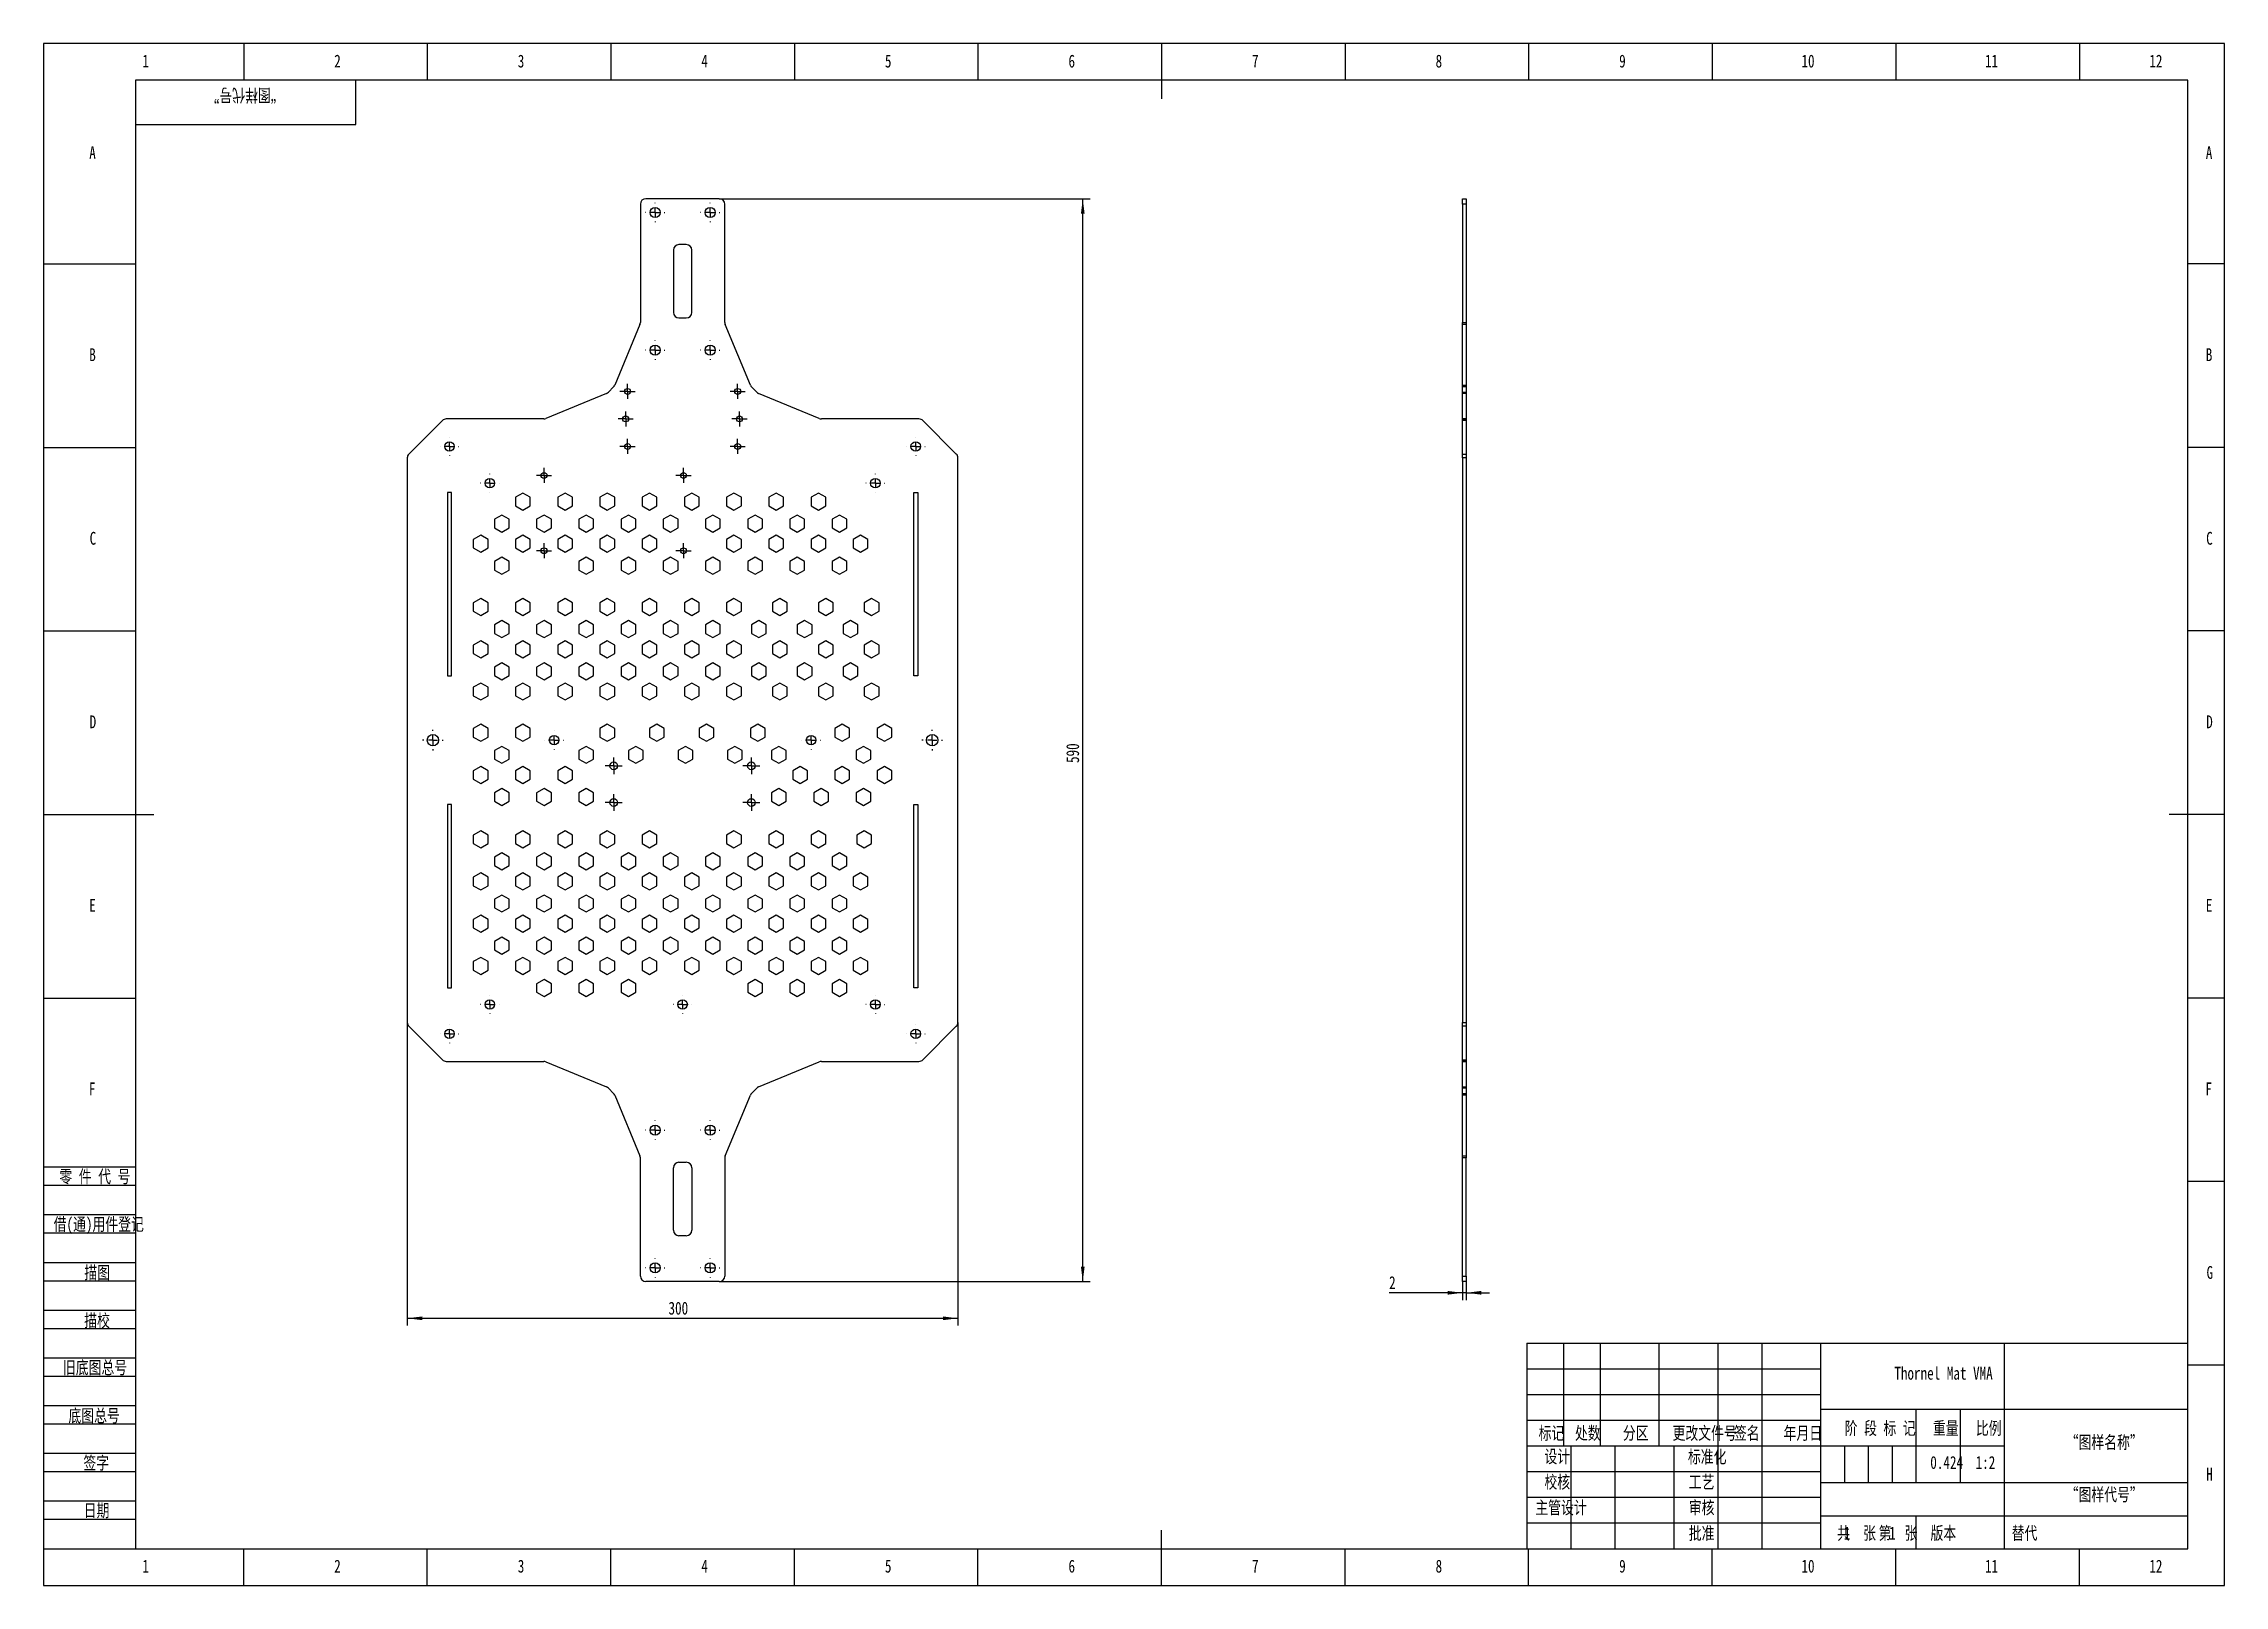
# Model space of a CAD drawing. Header units: millimetres. Extents: x 0 to 594, y 0 to 420.
import ezdxf

# ---------------------------------------------------------------- set-up
doc = ezdxf.new("R2010")
doc.units = ezdxf.units.MM
for name, color, linetype in [('10', 7, 'Continuous'), ('5', 7, 'Continuous'), ('SLD-0', 7, 'Continuous')]:
    doc.layers.add(name, color=color, linetype=linetype)
doc.styles.add('SLDTEXTSTYLE0', font='HYSWLONGFANGSONG.TTF', dxfattribs={"bigfont": 'bigfont'})
doc.styles.add('SLDTEXTSTYLE1', font='长仿宋体', dxfattribs={"bigfont": 'bigfont'})
doc.styles.add('SLDTEXTSTYLE2', font='HYSWLONGFANGSONG.TTF')
doc.dimstyles.new('SLDDIMSTYLE0', dxfattribs={"dimtxt": 3.5, "dimasz": 4.08, "dimexe": 0, "dimexo": 0.0625, "dimgap": 0.875, "dimtad": 2, "dimlfac": 2, "dimrnd": 1e-09, "dimzin": 12, "dimdsep": 46, "dimtxsty": 'SLDTEXTSTYLE2', "dimsah": 1, "dimcen": 0.09, "dimadec": 0, "dimazin": 3, "dimtfac": 1, "dimtofl": 0, "dimtmove": 0, "dimatfit": 3, "dimfxl": 0, "dimfrac": 2, "dimtolj": 1, "dimtzin": 12, "dimarcsym": 0})
doc.dimstyles.new('SLDDIMSTYLE1', dxfattribs={"dimtxt": 3.5, "dimasz": 4.08, "dimexe": 0, "dimexo": 0.0625, "dimgap": 0.875, "dimtad": 2, "dimlfac": 2, "dimrnd": 1e-09, "dimzin": 12, "dimdsep": 46, "dimtxsty": 'SLDTEXTSTYLE2', "dimsah": 1, "dimcen": 0.09, "dimadec": 0, "dimazin": 3, "dimtfac": 1, "dimtmove": 0, "dimatfit": 0, "dimfxl": 0, "dimfrac": 2, "dimtolj": 1, "dimtzin": 12, "dimarcsym": 0})

msp = doc.modelspace()

# ---------------------------------------------------------------- texts
at = {"layer": '10', "char_height": 3.5}
for s, insert, attachment_point, style in [('1', (27.7944, 416.9973), 2, 'SLDTEXTSTYLE2'), ('2', (80.0444, 416.9973), 2, 'SLDTEXTSTYLE2'), ('3', (130.0444, 416.9973), 2, 'SLDTEXTSTYLE2'), ('4', (180.0444, 416.9973), 2, 'SLDTEXTSTYLE2'), ('5', (230.0444, 416.9973), 2, 'SLDTEXTSTYLE2'), ('6', (280.0469, 416.9973), 2, 'SLDTEXTSTYLE2'), ('7', (330.0469, 416.9973), 2, 'SLDTEXTSTYLE2'), ('8', (380.0469, 416.9973), 2, 'SLDTEXTSTYLE2'), ('9', (430.0469, 416.9973), 2, 'SLDTEXTSTYLE2'), ('10', (480.5889, 416.9973), 2, 'SLDTEXTSTYLE2'), ('11', (530.5889, 416.9973), 2, 'SLDTEXTSTYLE2'), ('12', (575.3439, 416.9973), 2, 'SLDTEXTSTYLE2'), ('A', (13.3203, 392.0551), 2, 'SLDTEXTSTYLE2'), ('A', (589.8303, 392.0551), 2, 'SLDTEXTSTYLE2'), ('B', (13.3203, 336.9973), 2, 'SLDTEXTSTYLE2'), ('B', (589.8303, 336.9973), 2, 'SLDTEXTSTYLE2'), ('C', (13.4273, 286.9973), 2, 'SLDTEXTSTYLE2'), ('C', (589.9373, 286.9973), 2, 'SLDTEXTSTYLE2'), ('D', (13.4297, 236.9973), 2, 'SLDTEXTSTYLE2'), ('D', (589.9397, 236.9973), 2, 'SLDTEXTSTYLE2'), ('E', (13.3179, 186.9973), 2, 'SLDTEXTSTYLE2'), ('E', (589.8279, 186.9973), 2, 'SLDTEXTSTYLE2'), ('F', (13.2243, 136.9973), 2, 'SLDTEXTSTYLE2'), ('F', (589.7343, 136.9973), 2, 'SLDTEXTSTYLE2'), ('G', (590.0491, 86.9973), 2, 'SLDTEXTSTYLE2'), ('Thornel Mat VMA', (517.5053, 59.5449), 2, 'SLDTEXTSTYLE2'), ('\\M+18167图样\\M+196BC\\M+18FCC\\M+18168', (561.278, 40.7293), 2, 'SLDTEXTSTYLE0'), ('0.424', (518.3579, 35.2366), 2, 'SLDTEXTSTYLE2'), ('H', (589.9397, 32.0551), 2, 'SLDTEXTSTYLE2'), ('\\M+18167图样\\M+191E3\\M+18D86\\M+18168', (561.2804, 26.4973), 2, 'SLDTEXTSTYLE0'), ('\\M+18EE5\\M+18AC7设计', (413.3197, 22.9442), 2, 'SLDTEXTSTYLE0'), ('1', (490.3401, 15.9971), 1, 'SLDTEXTSTYLE2'), ('1', (502.6937, 15.9971), 1, 'SLDTEXTSTYLE2'), ('1', (27.7944, 6.9973), 2, 'SLDTEXTSTYLE2'), ('2', (80.0444, 6.9973), 2, 'SLDTEXTSTYLE2'), ('3', (130.0444, 6.9973), 2, 'SLDTEXTSTYLE2'), ('4', (180.0444, 6.9973), 2, 'SLDTEXTSTYLE2'), ('5', (230.0444, 6.9973), 2, 'SLDTEXTSTYLE2'), ('6', (280.0469, 6.9973), 2, 'SLDTEXTSTYLE2'), ('7', (330.0469, 6.9973), 2, 'SLDTEXTSTYLE2'), ('8', (380.0469, 6.9973), 2, 'SLDTEXTSTYLE2'), ('9', (430.0469, 6.9973), 2, 'SLDTEXTSTYLE2'), ('10', (480.5889, 6.9973), 2, 'SLDTEXTSTYLE2'), ('11', (530.5889, 6.9973), 2, 'SLDTEXTSTYLE2'), ('12', (575.3439, 6.9973), 2, 'SLDTEXTSTYLE2')]:
    msp.add_mtext(s, dxfattribs=dict(at, insert=insert, attachment_point=attachment_point, style=style))
at = {"layer": '10', "color": 7, "char_height": 3.5, "style": 'SLDTEXTSTYLE0'}
for s, insert, attachment_point in [('\\M+197EB \\M+18C8F \\M+191E3 \\M+18D86', (4.2849, 113.1242), 1), ('\\M+18ED8(\\M+192CA)\\M+19770\\M+18C8F\\M+1936F记', (2.7355, 100.137), 1), ('\\M+19560图', (14.592, 86.9834), 2), ('\\M+19560\\M+18D5A', (14.5594, 73.8814), 2), ('\\M+18B8C\\M+192EA图总\\M+18D86', (5.2617, 61.0888), 1), ('\\M+192EA图总\\M+18D86', (6.7617, 47.9751), 1), ('标记', (410.7069, 43.2318), 2), ('处\\M+19094', (420.6068, 43.2318), 2), ('\\M+195AA\\M+18BE6', (433.657, 43.2318), 2), ('\\M+18D58\\M+189FC\\M+195B6\\M+18C8F\\M+18D86', (452.4385, 43.2318), 2), ('签\\M+196BC', (463.9034, 43.2318), 2), ('\\M+1944E\\M+18C8E\\M+193FA', (479.1786, 43.2318), 2), ('阶 \\M+19269 标 记', (500.2491, 44.5695), 2), ('\\M+18F64\\M+197CA', (518.1158, 44.5695), 2), ('\\M+194E4\\M+197E1', (529.8167, 44.5695), 2), ('  签\\M+18E9A', (12.554, 35.1094), 2), ('设计', (412.3013, 36.8674), 2), ('标\\M+18F79\\M+189BB', (453.1274, 36.8018), 2), ('\\M+18D5A\\M+18A6A', (412.3004, 29.9213), 2), ('\\M+18D48艺', (451.6261, 29.9213), 2), ('  \\M+193FA\\M+18AFA', (12.6312, 22.1483), 2), ('审\\M+18A6A', (451.6255, 22.9442), 2), ('\\M+194E1\\M+18F79', (451.6076, 15.9569), 2), ('\\M+18BA4  张 ', (493.8233, 15.9971), 2), ('\\M+191E6  张', (505.1161, 15.9971), 2), ('\\M+194C5\\M+1967B', (517.4528, 15.9971), 2)]:
    msp.add_mtext(s, dxfattribs=dict(at, insert=insert, attachment_point=attachment_point))
at = {"layer": 'SLD-0', "insert": (54.8776, 404.1521), "char_height": 3.5, "attachment_point": 2, "rotation": 180, "style": 'SLDTEXTSTYLE1'}
msp.add_mtext('\\M+18167图样\\M+191E3\\M+18D86\\M+18168', dxfattribs=at)
at = {"layer": 'SLD-0', "char_height": 3.5}
for s, insert, attachment_point, style in [('1:2', (528.9242, 35.2366), 2, 'SLDTEXTSTYLE2'), ('\\M+191D6\\M+191E3', (536.0783, 15.9971), 1, 'SLDTEXTSTYLE0')]:
    msp.add_mtext(s, dxfattribs=dict(at, insert=insert, attachment_point=attachment_point, style=style))

# ---------------------------------------------------------------- blocks, each defined once
blk = doc.blocks.new('_D')
at = {"layer": '10'}
for p, q in [((99.05, 153.38), (99.05, 70.76)), ((249.05, 153.38), (249.05, 70.76)), ((99.05, 72.76), (249.05, 72.76))]:
    blk.add_line(p, q, dxfattribs=at)
for points in [[(99.05, 72.76), (103.13, 72.25), (103.13, 73.26)], [(249.05, 72.76), (244.97, 73.26), (244.97, 72.25)]]:
    blk.add_solid(points, dxfattribs=at)
at = {"layer": '10', "insert": (170.21, 77.27), "char_height": 3.5, "attachment_point": 1, "style": 'SLDTEXTSTYLE2'}
blk.add_mtext('300', dxfattribs=at)
blk = doc.blocks.new('_D_1')
at = {"layer": '10'}
for p, q in [((184.05, 377.76), (285.05, 377.76)), ((283.05, 82.76), (283.05, 377.76)), ((184.05, 82.76), (285.05, 82.76))]:
    blk.add_line(p, q, dxfattribs=at)
for points in [[(283.05, 377.76), (282.54, 373.68), (283.55, 373.68)], [(283.05, 82.76), (283.55, 86.84), (282.54, 86.84)]]:
    blk.add_solid(points, dxfattribs=at)
at = {"layer": '10', "insert": (278.54, 224.03), "char_height": 3.5, "attachment_point": 1, "rotation": 90, "style": 'SLDTEXTSTYLE2'}
blk.add_mtext('590', dxfattribs=at)
blk = doc.blocks.new('SW_CENTERMARKSYMBOL_0')
at = {"layer": '10', "color": 0}
for p, q in [((-2.5, 0), (-2.625, 0)), ((0, 0), (-1.25, 0)), ((0, 2.5), (0, 2.625)), ((0, 0), (0, 1.25)), ((0, 0), (0, -1.25)), ((0, 0), (1.25, 0)), ((2.5, 0), (2.625, 0)), ((0, -2.5), (0, -2.625))]:
    blk.add_line(p, q, dxfattribs=at)
blk = doc.blocks.new('SW_CENTERMARKSYMBOL_1')
at = {"layer": '10', "color": 0}
for p, q in [((-2.5, 0), (-2.625, 0)), ((0, 0), (-1.25, 0)), ((0, 2.5), (0, 2.625)), ((0, 0), (0, 1.25)), ((0, 0), (0, -1.25)), ((0, 0), (1.25, 0)), ((2.5, 0), (2.625, 0)), ((0, -2.5), (0, -2.625))]:
    blk.add_line(p, q, dxfattribs=at)
blk = doc.blocks.new('SW_CENTERMARKSYMBOL_2')
at = {"layer": '10', "color": 0}
for p, q in [((-2.5, 0), (-2.625, 0)), ((0, 0), (-1.25, 0)), ((0, 2.5), (0, 2.625)), ((0, 0), (0, 1.25)), ((0, 0), (0, -1.25)), ((0, 0), (1.25, 0)), ((2.5, 0), (2.625, 0)), ((0, -2.5), (0, -2.625))]:
    blk.add_line(p, q, dxfattribs=at)
blk = doc.blocks.new('SW_CENTERMARKSYMBOL_3')
at = {"layer": '10', "color": 0}
for p, q in [((-2.5, 0), (-2.625, 0)), ((0, 0), (-1.25, 0)), ((0, 2.5), (0, 2.625)), ((0, 0), (0, 1.25)), ((0, 0), (0, -1.25)), ((0, 0), (1.25, 0)), ((2.5, 0), (2.625, 0)), ((0, -2.5), (0, -2.625))]:
    blk.add_line(p, q, dxfattribs=at)
blk = doc.blocks.new('SW_CENTERMARKSYMBOL_4')
at = {"layer": '10', "color": 0}
for p, q in [((-2.5, 0), (-2.625, 0)), ((0, 0), (-1.25, 0)), ((0, 2.5), (0, 2.625)), ((0, 0), (0, 1.25)), ((0, 0), (0, -1.25)), ((0, 0), (1.25, 0)), ((2.5, 0), (2.625, 0)), ((0, -2.5), (0, -2.625))]:
    blk.add_line(p, q, dxfattribs=at)
blk = doc.blocks.new('SW_CENTERMARKSYMBOL_5')
at = {"layer": '10', "color": 0}
for p, q in [((-2.5, 0), (-2.625, 0)), ((0, 0), (-1.25, 0)), ((0, 2.5), (0, 2.625)), ((0, 0), (0, 1.25)), ((0, 0), (0, -1.25)), ((0, 0), (1.25, 0)), ((2.5, 0), (2.625, 0)), ((0, -2.5), (0, -2.625))]:
    blk.add_line(p, q, dxfattribs=at)
blk = doc.blocks.new('SW_CENTERMARKSYMBOL_6')
at = {"layer": '10', "color": 0}
for p, q in [((-2.5, 0), (-2.625, 0)), ((0, 0), (-1.25, 0)), ((0, 2.5), (0, 2.625)), ((0, 0), (0, 1.25)), ((0, 0), (0, -1.25)), ((0, 0), (1.25, 0)), ((2.5, 0), (2.625, 0)), ((0, -2.5), (0, -2.625))]:
    blk.add_line(p, q, dxfattribs=at)
blk = doc.blocks.new('SW_CENTERMARKSYMBOL_7')
at = {"layer": '10', "color": 0}
for p, q in [((-2.5, 0), (-2.625, 0)), ((0, 0), (-1.25, 0)), ((0, 2.5), (0, 2.625)), ((0, 0), (0, 1.25)), ((0, 0), (0, -1.25)), ((0, 0), (1.25, 0)), ((2.5, 0), (2.625, 0)), ((0, -2.5), (0, -2.625))]:
    blk.add_line(p, q, dxfattribs=at)
blk = doc.blocks.new('SW_CENTERMARKSYMBOL_8')
at = {"layer": '10', "color": 0}
for p, q in [((-2.5, 0), (-2.55, 0)), ((0, 0), (-1.25, 0)), ((0, 2.5), (0, 2.55)), ((0, 0), (0, 1.25)), ((0, 0), (0, -1.25)), ((0, 0), (1.25, 0)), ((2.5, 0), (2.55, 0)), ((0, -2.5), (0, -2.55))]:
    blk.add_line(p, q, dxfattribs=at)
blk = doc.blocks.new('SW_CENTERMARKSYMBOL_9')
at = {"layer": '10', "color": 0}
for p, q in [((-2.5, 0), (-2.55, 0)), ((0, 0), (-1.25, 0)), ((0, 2.5), (0, 2.55)), ((0, 0), (0, 1.25)), ((0, 0), (0, -1.25)), ((0, 0), (1.25, 0)), ((2.5, 0), (2.55, 0)), ((0, -2.5), (0, -2.55))]:
    blk.add_line(p, q, dxfattribs=at)
blk = doc.blocks.new('SW_CENTERMARKSYMBOL_10')
at = {"layer": '10', "color": 0}
for p, q in [((-2.5, 0), (-2.55, 0)), ((0, 0), (-1.25, 0)), ((0, 2.5), (0, 2.55)), ((0, 0), (0, 1.25)), ((0, 0), (0, -1.25)), ((0, 0), (1.25, 0)), ((2.5, 0), (2.55, 0)), ((0, -2.5), (0, -2.55))]:
    blk.add_line(p, q, dxfattribs=at)
blk = doc.blocks.new('SW_CENTERMARKSYMBOL_11')
at = {"layer": '10', "color": 0}
for p, q in [((-2.5, 0), (-2.55, 0)), ((0, 0), (-1.25, 0)), ((0, 2.5), (0, 2.55)), ((0, 0), (0, 1.25)), ((0, 0), (0, -1.25)), ((0, 0), (1.25, 0)), ((2.5, 0), (2.55, 0)), ((0, -2.5), (0, -2.55))]:
    blk.add_line(p, q, dxfattribs=at)
blk = doc.blocks.new('SW_CENTERMARKSYMBOL_12')
at = {"layer": '10', "color": 0}
for p, q in [((-1.25, 0), (-2.05, 0)), ((0, 0), (-1.25, 0)), ((0, 1.25), (0, 2.05)), ((0, 0), (0, 1.25)), ((0, 0), (0, -1.25)), ((0, 0), (1.25, 0)), ((1.25, 0), (2.05, 0)), ((0, -1.25), (0, -2.05))]:
    blk.add_line(p, q, dxfattribs=at)
blk = doc.blocks.new('SW_CENTERMARKSYMBOL_13')
at = {"layer": '10', "color": 0}
for p, q in [((-1.25, 0), (-2.05, 0)), ((0, 0), (-1.25, 0)), ((0, 1.25), (0, 2.05)), ((0, 0), (0, 1.25)), ((0, 0), (0, -1.25)), ((0, 0), (1.25, 0)), ((1.25, 0), (2.05, 0)), ((0, -1.25), (0, -2.05))]:
    blk.add_line(p, q, dxfattribs=at)
blk = doc.blocks.new('SW_CENTERMARKSYMBOL_14')
at = {"layer": '10', "color": 0}
for p, q in [((-1.25, 0), (-2.05, 0)), ((0, 0), (-1.25, 0)), ((0, 1.25), (0, 2.05)), ((0, 0), (0, 1.25)), ((0, 0), (0, -1.25)), ((0, 0), (1.25, 0)), ((1.25, 0), (2.05, 0)), ((0, -1.25), (0, -2.05))]:
    blk.add_line(p, q, dxfattribs=at)
blk = doc.blocks.new('SW_CENTERMARKSYMBOL_15')
at = {"layer": '10', "color": 0}
for p, q in [((-1.25, 0), (-2.05, 0)), ((0, 0), (-1.25, 0)), ((0, 1.25), (0, 2.05)), ((0, 0), (0, 1.25)), ((0, 0), (0, -1.25)), ((0, 0), (1.25, 0)), ((1.25, 0), (2.05, 0)), ((0, -1.25), (0, -2.05))]:
    blk.add_line(p, q, dxfattribs=at)
blk = doc.blocks.new('SW_CENTERMARKSYMBOL_16')
at = {"layer": '10', "color": 0}
for p, q in [((-1.25, 0), (-2.05, 0)), ((0, 0), (-1.25, 0)), ((0, 1.25), (0, 2.05)), ((0, 0), (0, 1.25)), ((0, 0), (0, -1.25)), ((0, 0), (1.25, 0)), ((1.25, 0), (2.05, 0)), ((0, -1.25), (0, -2.05))]:
    blk.add_line(p, q, dxfattribs=at)
blk = doc.blocks.new('SW_CENTERMARKSYMBOL_17')
at = {"layer": '10', "color": 0}
for p, q in [((-1.25, 0), (-2.05, 0)), ((0, 0), (-1.25, 0)), ((0, 1.25), (0, 2.05)), ((0, 0), (0, 1.25)), ((0, 0), (0, -1.25)), ((0, 0), (1.25, 0)), ((1.25, 0), (2.05, 0)), ((0, -1.25), (0, -2.05))]:
    blk.add_line(p, q, dxfattribs=at)
blk = doc.blocks.new('SW_CENTERMARKSYMBOL_18')
at = {"layer": '10', "color": 0}
for p, q in [((-1.25, 0), (-2.05, 0)), ((0, 0), (-1.25, 0)), ((0, 1.25), (0, 2.05)), ((0, 0), (0, 1.25)), ((0, 0), (0, -1.25)), ((0, 0), (1.25, 0)), ((1.25, 0), (2.05, 0)), ((0, -1.25), (0, -2.05))]:
    blk.add_line(p, q, dxfattribs=at)
blk = doc.blocks.new('SW_CENTERMARKSYMBOL_19')
at = {"layer": '10', "color": 0}
for p, q in [((-1.25, 0), (-2.05, 0)), ((0, 0), (-1.25, 0)), ((0, 1.25), (0, 2.05)), ((0, 0), (0, 1.25)), ((0, 0), (0, -1.25)), ((0, 0), (1.25, 0)), ((1.25, 0), (2.05, 0)), ((0, -1.25), (0, -2.05))]:
    blk.add_line(p, q, dxfattribs=at)
blk = doc.blocks.new('SW_CENTERMARKSYMBOL_20')
at = {"layer": '10', "color": 0}
for p, q in [((-1.25, 0), (-2.05, 0)), ((0, 0), (-1.25, 0)), ((0, 1.25), (0, 2.05)), ((0, 0), (0, 1.25)), ((0, 0), (0, -1.25)), ((0, 0), (1.25, 0)), ((1.25, 0), (2.05, 0)), ((0, -1.25), (0, -2.05))]:
    blk.add_line(p, q, dxfattribs=at)
blk = doc.blocks.new('SW_CENTERMARKSYMBOL_21')
at = {"layer": '10', "color": 0}
for p, q in [((-1.25, 0), (-2.05, 0)), ((0, 0), (-1.25, 0)), ((0, 1.25), (0, 2.05)), ((0, 0), (0, 1.25)), ((0, 0), (0, -1.25)), ((0, 0), (1.25, 0)), ((1.25, 0), (2.05, 0)), ((0, -1.25), (0, -2.05))]:
    blk.add_line(p, q, dxfattribs=at)
blk = doc.blocks.new('SW_CENTERMARKSYMBOL_22')
at = {"layer": '10', "color": 0}
for p, q in [((-2.5, 0), (-2.8, 0)), ((0, 0), (-1.25, 0)), ((0, 2.5), (0, 2.8)), ((0, 0), (0, 1.25)), ((0, 0), (0, -1.25)), ((0, 0), (1.25, 0)), ((2.5, 0), (2.8, 0)), ((0, -2.5), (0, -2.8))]:
    blk.add_line(p, q, dxfattribs=at)
blk = doc.blocks.new('SW_CENTERMARKSYMBOL_23')
at = {"layer": '10', "color": 0}
for p, q in [((-2.5, 0), (-2.8, 0)), ((0, 0), (-1.25, 0)), ((0, 2.5), (0, 2.8)), ((0, 0), (0, 1.25)), ((0, 0), (0, -1.25)), ((0, 0), (1.25, 0)), ((2.5, 0), (2.8, 0)), ((0, -2.5), (0, -2.8))]:
    blk.add_line(p, q, dxfattribs=at)
blk = doc.blocks.new('SW_CENTERMARKSYMBOL_24')
at = {"layer": '10', "color": 0}
for p, q in [((-2.5, 0), (-2.55, 0)), ((0, 0), (-1.25, 0)), ((0, 2.5), (0, 2.55)), ((0, 0), (0, 1.25)), ((0, 0), (0, -1.25)), ((0, 0), (1.25, 0)), ((2.5, 0), (2.55, 0)), ((0, -2.5), (0, -2.55))]:
    blk.add_line(p, q, dxfattribs=at)
blk = doc.blocks.new('SW_CENTERMARKSYMBOL_25')
at = {"layer": '10', "color": 0}
for p, q in [((-2.5, 0), (-2.55, 0)), ((0, 0), (-1.25, 0)), ((0, 2.5), (0, 2.55)), ((0, 0), (0, 1.25)), ((0, 0), (0, -1.25)), ((0, 0), (1.25, 0)), ((2.5, 0), (2.55, 0)), ((0, -2.5), (0, -2.55))]:
    blk.add_line(p, q, dxfattribs=at)
blk = doc.blocks.new('SW_CENTERMARKSYMBOL_26')
at = {"layer": '10', "color": 0}
for p, q in [((-2.5, 0), (-2.55, 0)), ((0, 0), (-1.25, 0)), ((0, 2.5), (0, 2.55)), ((0, 0), (0, 1.25)), ((0, 0), (0, -1.25)), ((0, 0), (1.25, 0)), ((2.5, 0), (2.55, 0)), ((0, -2.5), (0, -2.55))]:
    blk.add_line(p, q, dxfattribs=at)
blk = doc.blocks.new('SW_CENTERMARKSYMBOL_27')
at = {"layer": '10', "color": 0}
for p, q in [((-2.5, 0), (-2.55, 0)), ((0, 0), (-1.25, 0)), ((0, 2.5), (0, 2.55)), ((0, 0), (0, 1.25)), ((0, 0), (0, -1.25)), ((0, 0), (1.25, 0)), ((2.5, 0), (2.55, 0)), ((0, -2.5), (0, -2.55))]:
    blk.add_line(p, q, dxfattribs=at)
blk = doc.blocks.new('SW_CENTERMARKSYMBOL_28')
at = {"layer": '10', "color": 0}
for p, q in [((-2.5, 0), (-2.55, 0)), ((0, 0), (-1.25, 0)), ((0, 2.5), (0, 2.55)), ((0, 0), (0, 1.25)), ((0, 0), (0, -1.25)), ((0, 0), (1.25, 0)), ((2.5, 0), (2.55, 0)), ((0, -2.5), (0, -2.55))]:
    blk.add_line(p, q, dxfattribs=at)
blk = doc.blocks.new('SW_CENTERMARKSYMBOL_29')
at = {"layer": '10', "color": 0}
for p, q in [((-2.5, 0), (-2.55, 0)), ((0, 0), (-1.25, 0)), ((0, 2.5), (0, 2.55)), ((0, 0), (0, 1.25)), ((0, 0), (0, -1.25)), ((0, 0), (1.25, 0)), ((2.5, 0), (2.55, 0)), ((0, -2.5), (0, -2.55))]:
    blk.add_line(p, q, dxfattribs=at)
blk = doc.blocks.new('SW_CENTERMARKSYMBOL_30')
at = {"layer": '10', "color": 0}
for p, q in [((-2.5, 0), (-2.55, 0)), ((0, 0), (-1.25, 0)), ((0, 2.5), (0, 2.55)), ((0, 0), (0, 1.25)), ((0, 0), (0, -1.25)), ((0, 0), (1.25, 0)), ((2.5, 0), (2.55, 0)), ((0, -2.5), (0, -2.55))]:
    blk.add_line(p, q, dxfattribs=at)
blk = doc.blocks.new('SW_CENTERMARKSYMBOL_31')
at = {"layer": '10', "color": 0}
for p, q in [((-1.25, 0), (-2.3, 0)), ((0, 0), (-1.25, 0)), ((0, 1.25), (0, 2.3)), ((0, 0), (0, 1.25)), ((0, 0), (0, -1.25)), ((0, 0), (1.25, 0)), ((1.25, 0), (2.3, 0)), ((0, -1.25), (0, -2.3))]:
    blk.add_line(p, q, dxfattribs=at)
blk = doc.blocks.new('SW_CENTERMARKSYMBOL_32')
at = {"layer": '10', "color": 0}
for p, q in [((-1.25, 0), (-2.3, 0)), ((0, 0), (-1.25, 0)), ((0, 1.25), (0, 2.3)), ((0, 0), (0, 1.25)), ((0, 0), (0, -1.25)), ((0, 0), (1.25, 0)), ((1.25, 0), (2.3, 0)), ((0, -1.25), (0, -2.3))]:
    blk.add_line(p, q, dxfattribs=at)
blk = doc.blocks.new('SW_CENTERMARKSYMBOL_33')
at = {"layer": '10', "color": 0}
for p, q in [((-1.25, 0), (-2.3, 0)), ((0, 0), (-1.25, 0)), ((0, 1.25), (0, 2.3)), ((0, 0), (0, 1.25)), ((0, 0), (0, -1.25)), ((0, 0), (1.25, 0)), ((1.25, 0), (2.3, 0)), ((0, -1.25), (0, -2.3))]:
    blk.add_line(p, q, dxfattribs=at)
blk = doc.blocks.new('SW_CENTERMARKSYMBOL_34')
at = {"layer": '10', "color": 0}
for p, q in [((-1.25, 0), (-2.3, 0)), ((0, 0), (-1.25, 0)), ((0, 1.25), (0, 2.3)), ((0, 0), (0, 1.25)), ((0, 0), (0, -1.25)), ((0, 0), (1.25, 0)), ((1.25, 0), (2.3, 0)), ((0, -1.25), (0, -2.3))]:
    blk.add_line(p, q, dxfattribs=at)
blk = doc.blocks.new('_D_2')
at = {"layer": '10'}
for p, q in [((386.51, 79.7), (366.48, 79.7)), ((386.51, 82.76), (386.51, 77.7)), ((387.51, 79.7), (386.51, 79.7)), ((387.51, 82.76), (387.51, 77.7)), ((387.51, 79.7), (393.86, 79.7))]:
    blk.add_line(p, q, dxfattribs=at)
for points in [[(386.51, 79.7), (382.43, 80.21), (382.43, 79.2)], [(387.51, 79.7), (391.59, 79.2), (391.59, 80.21)]]:
    blk.add_solid(points, dxfattribs=at)
at = {"layer": '10', "insert": (366.48, 84.22), "char_height": 3.5, "attachment_point": 1, "style": 'SLDTEXTSTYLE2'}
blk.add_mtext('2', dxfattribs=at)

# ---------------------------------------------------------------- dimensions: what is measured, and where the dimension line sits
at = {"layer": '10'}
dim = msp.add_linear_dim(base=(283.0469, 377.7561), p1=(184.0469, 82.7561), p2=(184.0469, 377.7561), angle=90, dimstyle='SLDDIMSTYLE0', dxfattribs=at)
dim.commit()
dim.dimension.update_dxf_attribs({"geometry": '_D_1', "text_midpoint": (283.0469, 226.3293), "dimtype": 160})
for base, p1, p2, dimstyle, picture, middle in [((249.0469, 72.7561), (99.0469, 153.3775), (249.0469, 153.3775), 'SLDDIMSTYLE0', '_D', (172.5116, 72.7561)), ((386.5088, 79.705), (387.5088, 82.7561), (386.5088, 82.7561), 'SLDDIMSTYLE1', '_D_2', (367.2494, 79.705))]:
    dim = msp.add_linear_dim(base=base, p1=p1, p2=p2, dimstyle=dimstyle, dxfattribs=at)
    dim.commit()
    dim.dimension.update_dxf_attribs({"geometry": picture, "text_midpoint": middle, "dimtype": 160})

# ---------------------------------------------------------------- linework, layer by layer
at = {"color": 7, "linetype": 'Continuous', "lineweight": 25}
for p, q in [((162.5469, 376.2561), (162.5469, 344.0545)), ((184.0469, 377.7561), (164.0469, 377.7561)), ((185.5469, 344.0545), (185.5469, 376.2561)), ((386.5088, 377.7561), (387.5088, 377.7561)), ((386.5088, 376.2561), (386.5088, 377.7561)), ((387.5088, 376.2561), (386.5088, 376.2561)), ((386.5088, 376.2561), (386.5088, 344.0545)), ((387.5088, 377.7561), (387.5088, 376.2561)), ((387.5088, 376.2561), (387.5088, 344.0545)), ((171.5469, 363.7561), (171.5469, 346.7561)), ((175.0469, 365.2561), (173.0469, 365.2561)), ((176.5469, 346.7561), (176.5469, 363.7561)), ((173.0469, 345.2561), (175.0469, 345.2561)), ((162.4327, 343.4805), (155.59, 326.9607)), ((192.5038, 326.9607), (185.6611, 343.4805)), ((386.5088, 344.0545), (387.5088, 344.0545)), ((386.5088, 343.4805), (386.5088, 344.0545)), ((387.5088, 343.4805), (386.5088, 343.4805)), ((386.5088, 326.9607), (386.5088, 343.4805)), ((387.5088, 344.0545), (387.5088, 343.4805)), ((387.5088, 343.4805), (387.5088, 326.9607)), ((386.5088, 326.9607), (387.5088, 326.9607)), ((386.5088, 326.4741), (386.5088, 326.9607)), ((387.5088, 326.9607), (387.5088, 326.4741)), ((153.3423, 324.713), (136.8226, 317.8703)), ((155.2649, 326.4741), (153.829, 325.0382)), ((194.2649, 325.0382), (192.829, 326.4741)), ((211.2713, 317.8703), (194.7515, 324.713)), ((387.5088, 326.4741), (386.5088, 326.4741)), ((386.5088, 325.0382), (386.5088, 326.4741)), ((386.5088, 325.0382), (387.5088, 325.0382)), ((386.5088, 324.713), (386.5088, 325.0382)), ((387.5088, 324.713), (386.5088, 324.713)), ((386.5088, 317.8703), (386.5088, 324.713)), ((387.5088, 326.4741), (387.5088, 325.0382)), ((387.5088, 325.0382), (387.5088, 324.713)), ((387.5088, 324.713), (387.5088, 317.8703)), ((108.6076, 317.3168), (99.4863, 308.1955)), ((136.2485, 317.7561), (109.6682, 317.7561)), ((238.4256, 317.7561), (211.8453, 317.7561)), ((248.6076, 308.1955), (239.4863, 317.3168)), ((386.5088, 317.8703), (387.5088, 317.8703)), ((386.5088, 317.7561), (386.5088, 317.8703)), ((386.5088, 317.7561), (387.5088, 317.7561)), ((386.5088, 317.3168), (386.5088, 317.7561)), ((387.5088, 317.3168), (386.5088, 317.3168)), ((386.5088, 308.1955), (386.5088, 317.3168)), ((387.5088, 317.8703), (387.5088, 317.7561)), ((387.5088, 317.7561), (387.5088, 317.3168)), ((387.5088, 317.3168), (387.5088, 308.1955)), ((99.0469, 307.1348), (99.0469, 153.3775)), ((249.0469, 153.3775), (249.0469, 307.1348)), ((386.5088, 308.1955), (387.5088, 308.1955)), ((386.5088, 307.1348), (386.5088, 308.1955)), ((387.5088, 307.1348), (386.5088, 307.1348)), ((386.5088, 307.1348), (386.5088, 153.3775)), ((387.5088, 308.1955), (387.5088, 307.1348)), ((387.5088, 307.1348), (387.5088, 153.3775)), ((109.9969, 297.7561), (109.9969, 247.7561)), ((111.0969, 297.7561), (109.9969, 297.7561)), ((111.0969, 247.7561), (111.0969, 297.7561)), ((130.5469, 297.5655), (128.5469, 296.4108)), ((132.5469, 296.4108), (130.5469, 297.5655)), ((142.0469, 297.5655), (140.0469, 296.4108)), ((144.0469, 296.4108), (142.0469, 297.5655)), ((153.5469, 297.5655), (151.5469, 296.4108)), ((155.5469, 296.4108), (153.5469, 297.5655)), ((165.0469, 297.5655), (163.0469, 296.4108)), ((167.0469, 296.4108), (165.0469, 297.5655)), ((176.5469, 297.5655), (174.5469, 296.4108)), ((178.5469, 296.4108), (176.5469, 297.5655)), ((188.0469, 297.5655), (186.0469, 296.4108)), ((190.0469, 296.4108), (188.0469, 297.5655)), ((199.5469, 297.5655), (197.5469, 296.4108)), ((201.5469, 296.4108), (199.5469, 297.5655)), ((211.0469, 297.5655), (209.0469, 296.4108)), ((213.0469, 296.4108), (211.0469, 297.5655)), ((236.9969, 297.7561), (238.0969, 297.7561)), ((236.9969, 247.7561), (236.9969, 297.7561)), ((238.0969, 297.7561), (238.0969, 247.7561)), ((124.7969, 291.5655), (122.7969, 290.4108)), ((126.7969, 290.4108), (124.7969, 291.5655)), ((128.5469, 296.4108), (128.5469, 294.1014)), ((128.5469, 294.1014), (130.5469, 292.9467)), ((130.5469, 292.9467), (132.5469, 294.1014)), ((132.5469, 294.1014), (132.5469, 296.4108)), ((136.2969, 291.5655), (134.2969, 290.4108)), ((138.2969, 290.4108), (136.2969, 291.5655)), ((140.0469, 296.4108), (140.0469, 294.1014)), ((140.0469, 294.1014), (142.0469, 292.9467)), ((142.0469, 292.9467), (144.0469, 294.1014)), ((144.0469, 294.1014), (144.0469, 296.4108)), ((147.7969, 291.5655), (145.7969, 290.4108)), ((149.7969, 290.4108), (147.7969, 291.5655)), ((151.5469, 296.4108), (151.5469, 294.1014)), ((151.5469, 294.1014), (153.5469, 292.9467)), ((153.5469, 292.9467), (155.5469, 294.1014)), ((155.5469, 294.1014), (155.5469, 296.4108)), ((159.2969, 291.5655), (157.2969, 290.4108)), ((161.2969, 290.4108), (159.2969, 291.5655)), ((163.0469, 296.4108), (163.0469, 294.1014)), ((163.0469, 294.1014), (165.0469, 292.9467)), ((165.0469, 292.9467), (167.0469, 294.1014)), ((167.0469, 294.1014), (167.0469, 296.4108)), ((170.7969, 291.5655), (168.7969, 290.4108)), ((172.7969, 290.4108), (170.7969, 291.5655)), ((174.5469, 296.4108), (174.5469, 294.1014)), ((174.5469, 294.1014), (176.5469, 292.9467)), ((176.5469, 292.9467), (178.5469, 294.1014)), ((178.5469, 294.1014), (178.5469, 296.4108)), ((182.2969, 291.5655), (180.2969, 290.4108)), ((184.2969, 290.4108), (182.2969, 291.5655)), ((186.0469, 296.4108), (186.0469, 294.1014)), ((186.0469, 294.1014), (188.0469, 292.9467)), ((188.0469, 292.9467), (190.0469, 294.1014)), ((190.0469, 294.1014), (190.0469, 296.4108)), ((193.7969, 291.5655), (191.7969, 290.4108)), ((195.7969, 290.4108), (193.7969, 291.5655)), ((197.5469, 296.4108), (197.5469, 294.1014)), ((197.5469, 294.1014), (199.5469, 292.9467)), ((199.5469, 292.9467), (201.5469, 294.1014)), ((201.5469, 294.1014), (201.5469, 296.4108)), ((205.2969, 291.5655), (203.2969, 290.4108)), ((207.2969, 290.4108), (205.2969, 291.5655)), ((209.0469, 296.4108), (209.0469, 294.1014)), ((209.0469, 294.1014), (211.0469, 292.9467)), ((211.0469, 292.9467), (213.0469, 294.1014)), ((213.0469, 294.1014), (213.0469, 296.4108)), ((216.7969, 291.5655), (214.7969, 290.4108)), ((218.7969, 290.4108), (216.7969, 291.5655)), ((119.0469, 286.0655), (117.0469, 284.9108)), ((121.0469, 284.9108), (119.0469, 286.0655)), ((122.7969, 290.4108), (122.7969, 288.1014)), ((122.7969, 288.1014), (124.7969, 286.9467)), ((124.7969, 286.9467), (126.7969, 288.1014)), ((126.7969, 288.1014), (126.7969, 290.4108)), ((130.5469, 286.0655), (128.5469, 284.9108)), ((132.5469, 284.9108), (130.5469, 286.0655)), ((134.2969, 290.4108), (134.2969, 288.1014)), ((134.2969, 288.1014), (136.2969, 286.9467)), ((136.2969, 286.9467), (138.2969, 288.1014)), ((138.2969, 288.1014), (138.2969, 290.4108)), ((142.0469, 286.0655), (140.0469, 284.9108)), ((144.0469, 284.9108), (142.0469, 286.0655)), ((145.7969, 290.4108), (145.7969, 288.1014)), ((145.7969, 288.1014), (147.7969, 286.9467)), ((147.7969, 286.9467), (149.7969, 288.1014)), ((149.7969, 288.1014), (149.7969, 290.4108)), ((153.5469, 286.0655), (151.5469, 284.9108)), ((155.5469, 284.9108), (153.5469, 286.0655)), ((157.2969, 290.4108), (157.2969, 288.1014)), ((157.2969, 288.1014), (159.2969, 286.9467)), ((159.2969, 286.9467), (161.2969, 288.1014)), ((161.2969, 288.1014), (161.2969, 290.4108)), ((165.0469, 286.0655), (163.0469, 284.9108)), ((167.0469, 284.9108), (165.0469, 286.0655)), ((168.7969, 290.4108), (168.7969, 288.1014)), ((168.7969, 288.1014), (170.7969, 286.9467)), ((170.7969, 286.9467), (172.7969, 288.1014)), ((172.7969, 288.1014), (172.7969, 290.4108)), ((180.2969, 290.4108), (180.2969, 288.1014)), ((180.2969, 288.1014), (182.2969, 286.9467)), ((182.2969, 286.9467), (184.2969, 288.1014)), ((184.2969, 288.1014), (184.2969, 290.4108)), ((188.0469, 286.0655), (186.0469, 284.9108)), ((190.0469, 284.9108), (188.0469, 286.0655)), ((191.7969, 290.4108), (191.7969, 288.1014)), ((191.7969, 288.1014), (193.7969, 286.9467)), ((193.7969, 286.9467), (195.7969, 288.1014)), ((195.7969, 288.1014), (195.7969, 290.4108)), ((199.5469, 286.0655), (197.5469, 284.9108)), ((201.5469, 284.9108), (199.5469, 286.0655)), ((203.2969, 290.4108), (203.2969, 288.1014)), ((203.2969, 288.1014), (205.2969, 286.9467)), ((205.2969, 286.9467), (207.2969, 288.1014)), ((207.2969, 288.1014), (207.2969, 290.4108)), ((211.0469, 286.0655), (209.0469, 284.9108)), ((213.0469, 284.9108), (211.0469, 286.0655)), ((214.7969, 290.4108), (214.7969, 288.1014)), ((214.7969, 288.1014), (216.7969, 286.9467)), ((216.7969, 286.9467), (218.7969, 288.1014)), ((218.7969, 288.1014), (218.7969, 290.4108)), ((222.5469, 286.0655), (220.5469, 284.9108)), ((224.5469, 284.9108), (222.5469, 286.0655)), ((117.0469, 284.9108), (117.0469, 282.6014)), ((117.0469, 282.6014), (119.0469, 281.4467)), ((119.0469, 281.4467), (121.0469, 282.6014)), ((121.0469, 282.6014), (121.0469, 284.9108)), ((124.7969, 280.0655), (122.7969, 278.9108)), ((126.7969, 278.9108), (124.7969, 280.0655)), ((128.5469, 284.9108), (128.5469, 282.6014)), ((128.5469, 282.6014), (130.5469, 281.4467)), ((130.5469, 281.4467), (132.5469, 282.6014)), ((132.5469, 282.6014), (132.5469, 284.9108)), ((140.0469, 284.9108), (140.0469, 282.6014)), ((140.0469, 282.6014), (142.0469, 281.4467)), ((142.0469, 281.4467), (144.0469, 282.6014)), ((144.0469, 282.6014), (144.0469, 284.9108)), ((147.7969, 280.0655), (145.7969, 278.9108)), ((149.7969, 278.9108), (147.7969, 280.0655)), ((151.5469, 284.9108), (151.5469, 282.6014)), ((151.5469, 282.6014), (153.5469, 281.4467)), ((153.5469, 281.4467), (155.5469, 282.6014)), ((155.5469, 282.6014), (155.5469, 284.9108)), ((159.2969, 280.0655), (157.2969, 278.9108)), ((161.2969, 278.9108), (159.2969, 280.0655)), ((163.0469, 284.9108), (163.0469, 282.6014)), ((163.0469, 282.6014), (165.0469, 281.4467)), ((165.0469, 281.4467), (167.0469, 282.6014)), ((167.0469, 282.6014), (167.0469, 284.9108)), ((170.7969, 280.0655), (168.7969, 278.9108)), ((172.7969, 278.9108), (170.7969, 280.0655)), ((182.2969, 280.0655), (180.2969, 278.9108)), ((184.2969, 278.9108), (182.2969, 280.0655)), ((186.0469, 284.9108), (186.0469, 282.6014)), ((186.0469, 282.6014), (188.0469, 281.4467)), ((188.0469, 281.4467), (190.0469, 282.6014)), ((190.0469, 282.6014), (190.0469, 284.9108)), ((193.7969, 280.0655), (191.7969, 278.9108)), ((195.7969, 278.9108), (193.7969, 280.0655)), ((197.5469, 284.9108), (197.5469, 282.6014)), ((197.5469, 282.6014), (199.5469, 281.4467)), ((199.5469, 281.4467), (201.5469, 282.6014)), ((201.5469, 282.6014), (201.5469, 284.9108)), ((205.2969, 280.0655), (203.2969, 278.9108)), ((207.2969, 278.9108), (205.2969, 280.0655)), ((209.0469, 284.9108), (209.0469, 282.6014)), ((209.0469, 282.6014), (211.0469, 281.4467)), ((211.0469, 281.4467), (213.0469, 282.6014)), ((213.0469, 282.6014), (213.0469, 284.9108)), ((216.7969, 280.0655), (214.7969, 278.9108)), ((218.7969, 278.9108), (216.7969, 280.0655)), ((220.5469, 284.9108), (220.5469, 282.6014)), ((220.5469, 282.6014), (222.5469, 281.4467)), ((222.5469, 281.4467), (224.5469, 282.6014)), ((224.5469, 282.6014), (224.5469, 284.9108)), ((122.7969, 278.9108), (122.7969, 276.6014)), ((122.7969, 276.6014), (124.7969, 275.4467)), ((124.7969, 275.4467), (126.7969, 276.6014)), ((126.7969, 276.6014), (126.7969, 278.9108)), ((145.7969, 278.9108), (145.7969, 276.6014)), ((145.7969, 276.6014), (147.7969, 275.4467)), ((147.7969, 275.4467), (149.7969, 276.6014)), ((149.7969, 276.6014), (149.7969, 278.9108)), ((157.2969, 278.9108), (157.2969, 276.6014)), ((157.2969, 276.6014), (159.2969, 275.4467)), ((159.2969, 275.4467), (161.2969, 276.6014)), ((161.2969, 276.6014), (161.2969, 278.9108)), ((168.7969, 278.9108), (168.7969, 276.6014)), ((168.7969, 276.6014), (170.7969, 275.4467)), ((170.7969, 275.4467), (172.7969, 276.6014)), ((172.7969, 276.6014), (172.7969, 278.9108)), ((180.2969, 278.9108), (180.2969, 276.6014)), ((180.2969, 276.6014), (182.2969, 275.4467)), ((182.2969, 275.4467), (184.2969, 276.6014)), ((184.2969, 276.6014), (184.2969, 278.9108)), ((191.7969, 278.9108), (191.7969, 276.6014)), ((191.7969, 276.6014), (193.7969, 275.4467)), ((193.7969, 275.4467), (195.7969, 276.6014)), ((195.7969, 276.6014), (195.7969, 278.9108)), ((203.2969, 278.9108), (203.2969, 276.6014)), ((203.2969, 276.6014), (205.2969, 275.4467)), ((205.2969, 275.4467), (207.2969, 276.6014)), ((207.2969, 276.6014), (207.2969, 278.9108)), ((214.7969, 278.9108), (214.7969, 276.6014)), ((214.7969, 276.6014), (216.7969, 275.4467)), ((216.7969, 275.4467), (218.7969, 276.6014)), ((218.7969, 276.6014), (218.7969, 278.9108)), ((119.0469, 268.8155), (117.0469, 267.6608)), ((117.0469, 267.6608), (117.0469, 265.3514)), ((121.0469, 267.6608), (119.0469, 268.8155)), ((121.0469, 265.3514), (121.0469, 267.6608)), ((130.5469, 268.8155), (128.5469, 267.6608)), ((128.5469, 267.6608), (128.5469, 265.3514)), ((132.5469, 267.6608), (130.5469, 268.8155)), ((132.5469, 265.3514), (132.5469, 267.6608)), ((142.0469, 268.8155), (140.0469, 267.6608)), ((140.0469, 267.6608), (140.0469, 265.3514)), ((144.0469, 267.6608), (142.0469, 268.8155)), ((144.0469, 265.3514), (144.0469, 267.6608)), ((153.5469, 268.8155), (151.5469, 267.6608)), ((151.5469, 267.6608), (151.5469, 265.3514)), ((155.5469, 267.6608), (153.5469, 268.8155)), ((155.5469, 265.3514), (155.5469, 267.6608)), ((165.0469, 268.8155), (163.0469, 267.6608)), ((163.0469, 267.6608), (163.0469, 265.3514)), ((167.0469, 267.6608), (165.0469, 268.8155)), ((167.0469, 265.3514), (167.0469, 267.6608)), ((176.5469, 268.8155), (174.5469, 267.6608)), ((174.5469, 267.6608), (174.5469, 265.3514)), ((178.5469, 267.6608), (176.5469, 268.8155)), ((178.5469, 265.3514), (178.5469, 267.6608)), ((188.0469, 268.8155), (186.0469, 267.6608)), ((186.0469, 267.6608), (186.0469, 265.3514)), ((190.0469, 267.6608), (188.0469, 268.8155)), ((190.0469, 265.3514), (190.0469, 267.6608)), ((200.5469, 268.8155), (198.5469, 267.6608)), ((198.5469, 267.6608), (198.5469, 265.3514)), ((202.5469, 267.6608), (200.5469, 268.8155)), ((202.5469, 265.3514), (202.5469, 267.6608)), ((213.0469, 268.8155), (211.0469, 267.6608)), ((211.0469, 267.6608), (211.0469, 265.3514)), ((215.0469, 267.6608), (213.0469, 268.8155)), ((215.0469, 265.3514), (215.0469, 267.6608)), ((225.5469, 268.8155), (223.5469, 267.6608)), ((223.5469, 267.6608), (223.5469, 265.3514)), ((227.5469, 267.6608), (225.5469, 268.8155)), ((227.5469, 265.3514), (227.5469, 267.6608)), ((117.0469, 265.3514), (119.0469, 264.1967)), ((119.0469, 264.1967), (121.0469, 265.3514)), ((124.7969, 262.8155), (122.7969, 261.6608)), ((122.7969, 261.6608), (122.7969, 259.3514)), ((126.7969, 261.6608), (124.7969, 262.8155)), ((126.7969, 259.3514), (126.7969, 261.6608)), ((128.5469, 265.3514), (130.5469, 264.1967)), ((130.5469, 264.1967), (132.5469, 265.3514)), ((136.2969, 262.8155), (134.2969, 261.6608)), ((134.2969, 261.6608), (134.2969, 259.3514)), ((138.2969, 261.6608), (136.2969, 262.8155)), ((138.2969, 259.3514), (138.2969, 261.6608)), ((140.0469, 265.3514), (142.0469, 264.1967)), ((142.0469, 264.1967), (144.0469, 265.3514)), ((147.7969, 262.8155), (145.7969, 261.6608)), ((145.7969, 261.6608), (145.7969, 259.3514)), ((149.7969, 261.6608), (147.7969, 262.8155)), ((149.7969, 259.3514), (149.7969, 261.6608)), ((151.5469, 265.3514), (153.5469, 264.1967)), ((153.5469, 264.1967), (155.5469, 265.3514)), ((159.2969, 262.8155), (157.2969, 261.6608)), ((157.2969, 261.6608), (157.2969, 259.3514)), ((161.2969, 261.6608), (159.2969, 262.8155)), ((161.2969, 259.3514), (161.2969, 261.6608)), ((163.0469, 265.3514), (165.0469, 264.1967)), ((165.0469, 264.1967), (167.0469, 265.3514)), ((170.7969, 262.8155), (168.7969, 261.6608)), ((168.7969, 261.6608), (168.7969, 259.3514)), ((172.7969, 261.6608), (170.7969, 262.8155)), ((172.7969, 259.3514), (172.7969, 261.6608)), ((174.5469, 265.3514), (176.5469, 264.1967)), ((176.5469, 264.1967), (178.5469, 265.3514)), ((182.2969, 262.8155), (180.2969, 261.6608)), ((180.2969, 261.6608), (180.2969, 259.3514)), ((184.2969, 261.6608), (182.2969, 262.8155)), ((184.2969, 259.3514), (184.2969, 261.6608)), ((186.0469, 265.3514), (188.0469, 264.1967)), ((188.0469, 264.1967), (190.0469, 265.3514)), ((194.7969, 262.8155), (192.7969, 261.6608)), ((192.7969, 261.6608), (192.7969, 259.3514)), ((196.7969, 261.6608), (194.7969, 262.8155)), ((196.7969, 259.3514), (196.7969, 261.6608)), ((198.5469, 265.3514), (200.5469, 264.1967)), ((200.5469, 264.1967), (202.5469, 265.3514)), ((207.2969, 262.8155), (205.2969, 261.6608)), ((205.2969, 261.6608), (205.2969, 259.3514)), ((209.2969, 261.6608), (207.2969, 262.8155)), ((209.2969, 259.3514), (209.2969, 261.6608)), ((211.0469, 265.3514), (213.0469, 264.1967)), ((213.0469, 264.1967), (215.0469, 265.3514)), ((219.7969, 262.8155), (217.7969, 261.6608)), ((217.7969, 261.6608), (217.7969, 259.3514)), ((221.7969, 261.6608), (219.7969, 262.8155)), ((221.7969, 259.3514), (221.7969, 261.6608)), ((223.5469, 265.3514), (225.5469, 264.1967)), ((225.5469, 264.1967), (227.5469, 265.3514)), ((119.0469, 257.3155), (117.0469, 256.1608)), ((117.0469, 256.1608), (117.0469, 253.8514)), ((121.0469, 256.1608), (119.0469, 257.3155)), ((121.0469, 253.8514), (121.0469, 256.1608)), ((122.7969, 259.3514), (124.7969, 258.1967)), ((124.7969, 258.1967), (126.7969, 259.3514)), ((130.5469, 257.3155), (128.5469, 256.1608)), ((128.5469, 256.1608), (128.5469, 253.8514)), ((132.5469, 256.1608), (130.5469, 257.3155)), ((132.5469, 253.8514), (132.5469, 256.1608)), ((134.2969, 259.3514), (136.2969, 258.1967)), ((136.2969, 258.1967), (138.2969, 259.3514)), ((142.0469, 257.3155), (140.0469, 256.1608)), ((140.0469, 256.1608), (140.0469, 253.8514)), ((144.0469, 256.1608), (142.0469, 257.3155)), ((144.0469, 253.8514), (144.0469, 256.1608)), ((145.7969, 259.3514), (147.7969, 258.1967)), ((147.7969, 258.1967), (149.7969, 259.3514)), ((153.5469, 257.3155), (151.5469, 256.1608)), ((151.5469, 256.1608), (151.5469, 253.8514)), ((155.5469, 256.1608), (153.5469, 257.3155)), ((155.5469, 253.8514), (155.5469, 256.1608)), ((157.2969, 259.3514), (159.2969, 258.1967)), ((159.2969, 258.1967), (161.2969, 259.3514)), ((165.0469, 257.3155), (163.0469, 256.1608)), ((163.0469, 256.1608), (163.0469, 253.8514)), ((167.0469, 256.1608), (165.0469, 257.3155)), ((167.0469, 253.8514), (167.0469, 256.1608)), ((168.7969, 259.3514), (170.7969, 258.1967)), ((170.7969, 258.1967), (172.7969, 259.3514)), ((176.5469, 257.3155), (174.5469, 256.1608)), ((174.5469, 256.1608), (174.5469, 253.8514)), ((178.5469, 256.1608), (176.5469, 257.3155)), ((178.5469, 253.8514), (178.5469, 256.1608)), ((180.2969, 259.3514), (182.2969, 258.1967)), ((182.2969, 258.1967), (184.2969, 259.3514)), ((188.0469, 257.3155), (186.0469, 256.1608)), ((186.0469, 256.1608), (186.0469, 253.8514)), ((190.0469, 256.1608), (188.0469, 257.3155)), ((190.0469, 253.8514), (190.0469, 256.1608)), ((192.7969, 259.3514), (194.7969, 258.1967)), ((194.7969, 258.1967), (196.7969, 259.3514)), ((200.5469, 257.3155), (198.5469, 256.1608)), ((198.5469, 256.1608), (198.5469, 253.8514)), ((202.5469, 256.1608), (200.5469, 257.3155)), ((202.5469, 253.8514), (202.5469, 256.1608)), ((205.2969, 259.3514), (207.2969, 258.1967)), ((207.2969, 258.1967), (209.2969, 259.3514)), ((213.0469, 257.3155), (211.0469, 256.1608)), ((211.0469, 256.1608), (211.0469, 253.8514)), ((215.0469, 256.1608), (213.0469, 257.3155)), ((215.0469, 253.8514), (215.0469, 256.1608)), ((217.7969, 259.3514), (219.7969, 258.1967)), ((219.7969, 258.1967), (221.7969, 259.3514)), ((225.5469, 257.3155), (223.5469, 256.1608)), ((223.5469, 256.1608), (223.5469, 253.8514)), ((227.5469, 256.1608), (225.5469, 257.3155)), ((227.5469, 253.8514), (227.5469, 256.1608)), ((117.0469, 253.8514), (119.0469, 252.6967)), ((119.0469, 252.6967), (121.0469, 253.8514)), ((124.7969, 251.3155), (122.7969, 250.1608)), ((122.7969, 250.1608), (122.7969, 247.8514)), ((126.7969, 250.1608), (124.7969, 251.3155)), ((126.7969, 247.8514), (126.7969, 250.1608)), ((128.5469, 253.8514), (130.5469, 252.6967)), ((130.5469, 252.6967), (132.5469, 253.8514)), ((136.2969, 251.3155), (134.2969, 250.1608)), ((134.2969, 250.1608), (134.2969, 247.8514)), ((138.2969, 250.1608), (136.2969, 251.3155)), ((138.2969, 247.8514), (138.2969, 250.1608)), ((140.0469, 253.8514), (142.0469, 252.6967)), ((142.0469, 252.6967), (144.0469, 253.8514)), ((147.7969, 251.3155), (145.7969, 250.1608)), ((145.7969, 250.1608), (145.7969, 247.8514)), ((149.7969, 250.1608), (147.7969, 251.3155)), ((149.7969, 247.8514), (149.7969, 250.1608)), ((151.5469, 253.8514), (153.5469, 252.6967)), ((153.5469, 252.6967), (155.5469, 253.8514)), ((159.2969, 251.3155), (157.2969, 250.1608)), ((157.2969, 250.1608), (157.2969, 247.8514)), ((161.2969, 250.1608), (159.2969, 251.3155)), ((161.2969, 247.8514), (161.2969, 250.1608)), ((163.0469, 253.8514), (165.0469, 252.6967)), ((165.0469, 252.6967), (167.0469, 253.8514)), ((170.7969, 251.3155), (168.7969, 250.1608)), ((168.7969, 250.1608), (168.7969, 247.8514)), ((172.7969, 250.1608), (170.7969, 251.3155)), ((172.7969, 247.8514), (172.7969, 250.1608)), ((174.5469, 253.8514), (176.5469, 252.6967)), ((176.5469, 252.6967), (178.5469, 253.8514)), ((182.2969, 251.3155), (180.2969, 250.1608)), ((180.2969, 250.1608), (180.2969, 247.8514)), ((184.2969, 250.1608), (182.2969, 251.3155)), ((184.2969, 247.8514), (184.2969, 250.1608)), ((186.0469, 253.8514), (188.0469, 252.6967)), ((188.0469, 252.6967), (190.0469, 253.8514)), ((194.7969, 251.3155), (192.7969, 250.1608)), ((192.7969, 250.1608), (192.7969, 247.8514)), ((196.7969, 250.1608), (194.7969, 251.3155)), ((196.7969, 247.8514), (196.7969, 250.1608)), ((198.5469, 253.8514), (200.5469, 252.6967)), ((200.5469, 252.6967), (202.5469, 253.8514)), ((207.2969, 251.3155), (205.2969, 250.1608)), ((205.2969, 250.1608), (205.2969, 247.8514)), ((209.2969, 250.1608), (207.2969, 251.3155)), ((209.2969, 247.8514), (209.2969, 250.1608)), ((211.0469, 253.8514), (213.0469, 252.6967)), ((213.0469, 252.6967), (215.0469, 253.8514)), ((219.7969, 251.3155), (217.7969, 250.1608)), ((217.7969, 250.1608), (217.7969, 247.8514)), ((221.7969, 250.1608), (219.7969, 251.3155)), ((221.7969, 247.8514), (221.7969, 250.1608)), ((223.5469, 253.8514), (225.5469, 252.6967)), ((225.5469, 252.6967), (227.5469, 253.8514)), ((109.9969, 247.7561), (111.0969, 247.7561)), ((119.0469, 245.8155), (117.0469, 244.6608)), ((117.0469, 244.6608), (117.0469, 242.3514)), ((121.0469, 244.6608), (119.0469, 245.8155)), ((121.0469, 242.3514), (121.0469, 244.6608)), ((122.7969, 247.8514), (124.7969, 246.6967)), ((124.7969, 246.6967), (126.7969, 247.8514)), ((130.5469, 245.8155), (128.5469, 244.6608)), ((128.5469, 244.6608), (128.5469, 242.3514)), ((132.5469, 244.6608), (130.5469, 245.8155)), ((132.5469, 242.3514), (132.5469, 244.6608)), ((134.2969, 247.8514), (136.2969, 246.6967)), ((136.2969, 246.6967), (138.2969, 247.8514)), ((142.0469, 245.8155), (140.0469, 244.6608)), ((140.0469, 244.6608), (140.0469, 242.3514)), ((144.0469, 244.6608), (142.0469, 245.8155)), ((144.0469, 242.3514), (144.0469, 244.6608)), ((145.7969, 247.8514), (147.7969, 246.6967)), ((147.7969, 246.6967), (149.7969, 247.8514)), ((153.5469, 245.8155), (151.5469, 244.6608)), ((151.5469, 244.6608), (151.5469, 242.3514)), ((155.5469, 244.6608), (153.5469, 245.8155)), ((155.5469, 242.3514), (155.5469, 244.6608)), ((157.2969, 247.8514), (159.2969, 246.6967)), ((159.2969, 246.6967), (161.2969, 247.8514)), ((165.0469, 245.8155), (163.0469, 244.6608)), ((163.0469, 244.6608), (163.0469, 242.3514)), ((167.0469, 244.6608), (165.0469, 245.8155)), ((167.0469, 242.3514), (167.0469, 244.6608)), ((168.7969, 247.8514), (170.7969, 246.6967)), ((170.7969, 246.6967), (172.7969, 247.8514)), ((176.5469, 245.8155), (174.5469, 244.6608)), ((174.5469, 244.6608), (174.5469, 242.3514)), ((178.5469, 244.6608), (176.5469, 245.8155)), ((178.5469, 242.3514), (178.5469, 244.6608)), ((180.2969, 247.8514), (182.2969, 246.6967)), ((182.2969, 246.6967), (184.2969, 247.8514)), ((188.0469, 245.8155), (186.0469, 244.6608)), ((186.0469, 244.6608), (186.0469, 242.3514)), ((190.0469, 244.6608), (188.0469, 245.8155)), ((190.0469, 242.3514), (190.0469, 244.6608)), ((192.7969, 247.8514), (194.7969, 246.6967)), ((194.7969, 246.6967), (196.7969, 247.8514)), ((200.5469, 245.8155), (198.5469, 244.6608)), ((198.5469, 244.6608), (198.5469, 242.3514)), ((202.5469, 244.6608), (200.5469, 245.8155)), ((202.5469, 242.3514), (202.5469, 244.6608)), ((205.2969, 247.8514), (207.2969, 246.6967)), ((207.2969, 246.6967), (209.2969, 247.8514)), ((213.0469, 245.8155), (211.0469, 244.6608)), ((211.0469, 244.6608), (211.0469, 242.3514)), ((215.0469, 244.6608), (213.0469, 245.8155)), ((215.0469, 242.3514), (215.0469, 244.6608)), ((217.7969, 247.8514), (219.7969, 246.6967)), ((219.7969, 246.6967), (221.7969, 247.8514)), ((225.5469, 245.8155), (223.5469, 244.6608)), ((223.5469, 244.6608), (223.5469, 242.3514)), ((227.5469, 244.6608), (225.5469, 245.8155)), ((227.5469, 242.3514), (227.5469, 244.6608)), ((238.0969, 247.7561), (236.9969, 247.7561)), ((117.0469, 242.3514), (119.0469, 241.1967)), ((119.0469, 241.1967), (121.0469, 242.3514)), ((128.5469, 242.3514), (130.5469, 241.1967)), ((130.5469, 241.1967), (132.5469, 242.3514)), ((140.0469, 242.3514), (142.0469, 241.1967)), ((142.0469, 241.1967), (144.0469, 242.3514)), ((151.5469, 242.3514), (153.5469, 241.1967)), ((153.5469, 241.1967), (155.5469, 242.3514)), ((163.0469, 242.3514), (165.0469, 241.1967)), ((165.0469, 241.1967), (167.0469, 242.3514)), ((174.5469, 242.3514), (176.5469, 241.1967)), ((176.5469, 241.1967), (178.5469, 242.3514)), ((186.0469, 242.3514), (188.0469, 241.1967)), ((188.0469, 241.1967), (190.0469, 242.3514)), ((198.5469, 242.3514), (200.5469, 241.1967)), ((200.5469, 241.1967), (202.5469, 242.3514)), ((211.0469, 242.3514), (213.0469, 241.1967)), ((213.0469, 241.1967), (215.0469, 242.3514)), ((223.5469, 242.3514), (225.5469, 241.1967)), ((225.5469, 241.1967), (227.5469, 242.3514)), ((119.0469, 234.5655), (117.0469, 233.4108)), ((117.0469, 233.4108), (117.0469, 231.1014)), ((121.0469, 233.4108), (119.0469, 234.5655)), ((121.0469, 231.1014), (121.0469, 233.4108)), ((130.5469, 234.5655), (128.5469, 233.4108)), ((128.5469, 233.4108), (128.5469, 231.1014)), ((132.5469, 233.4108), (130.5469, 234.5655)), ((132.5469, 231.1014), (132.5469, 233.4108)), ((153.5469, 234.5655), (151.5469, 233.4108)), ((151.5469, 233.4108), (151.5469, 231.1014)), ((155.5469, 233.4108), (153.5469, 234.5655)), ((155.5469, 231.1014), (155.5469, 233.4108)), ((167.0469, 234.5655), (165.0469, 233.4108)), ((165.0469, 233.4108), (165.0469, 231.1014)), ((169.0469, 233.4108), (167.0469, 234.5655)), ((169.0469, 231.1014), (169.0469, 233.4108)), ((180.5469, 234.5655), (178.5469, 233.4108)), ((178.5469, 233.4108), (178.5469, 231.1014)), ((182.5469, 233.4108), (180.5469, 234.5655)), ((182.5469, 231.1014), (182.5469, 233.4108)), ((194.5469, 234.5655), (192.5469, 233.4108)), ((192.5469, 233.4108), (192.5469, 231.1014)), ((196.5469, 233.4108), (194.5469, 234.5655)), ((196.5469, 231.1014), (196.5469, 233.4108)), ((217.5469, 234.5655), (215.5469, 233.4108)), ((215.5469, 233.4108), (215.5469, 231.1014)), ((219.5469, 233.4108), (217.5469, 234.5655)), ((219.5469, 231.1014), (219.5469, 233.4108)), ((229.0469, 234.5655), (227.0469, 233.4108)), ((227.0469, 233.4108), (227.0469, 231.1014)), ((231.0469, 233.4108), (229.0469, 234.5655)), ((231.0469, 231.1014), (231.0469, 233.4108)), ((117.0469, 231.1014), (119.0469, 229.9467)), ((119.0469, 229.9467), (121.0469, 231.1014)), ((124.7969, 228.5655), (122.7969, 227.4108)), ((122.7969, 227.4108), (122.7969, 225.1014)), ((126.7969, 227.4108), (124.7969, 228.5655)), ((126.7969, 225.1014), (126.7969, 227.4108)), ((128.5469, 231.1014), (130.5469, 229.9467)), ((130.5469, 229.9467), (132.5469, 231.1014)), ((147.7969, 228.5655), (145.7969, 227.4108)), ((145.7969, 227.4108), (145.7969, 225.1014)), ((149.7969, 227.4108), (147.7969, 228.5655)), ((149.7969, 225.1014), (149.7969, 227.4108)), ((151.5469, 231.1014), (153.5469, 229.9467)), ((153.5469, 229.9467), (155.5469, 231.1014)), ((161.2969, 228.5655), (159.2969, 227.4108)), ((159.2969, 227.4108), (159.2969, 225.1014)), ((163.2969, 227.4108), (161.2969, 228.5655)), ((163.2969, 225.1014), (163.2969, 227.4108)), ((165.0469, 231.1014), (167.0469, 229.9467)), ((167.0469, 229.9467), (169.0469, 231.1014)), ((174.7969, 228.5655), (172.7969, 227.4108)), ((172.7969, 227.4108), (172.7969, 225.1014)), ((176.7969, 227.4108), (174.7969, 228.5655)), ((176.7969, 225.1014), (176.7969, 227.4108)), ((178.5469, 231.1014), (180.5469, 229.9467)), ((180.5469, 229.9467), (182.5469, 231.1014)), ((188.2969, 228.5655), (186.2969, 227.4108)), ((186.2969, 227.4108), (186.2969, 225.1014)), ((190.2969, 227.4108), (188.2969, 228.5655)), ((190.2969, 225.1014), (190.2969, 227.4108)), ((192.5469, 231.1014), (194.5469, 229.9467)), ((194.5469, 229.9467), (196.5469, 231.1014)), ((200.2969, 228.5655), (198.2969, 227.4108)), ((198.2969, 227.4108), (198.2969, 225.1014)), ((202.2969, 227.4108), (200.2969, 228.5655)), ((202.2969, 225.1014), (202.2969, 227.4108)), ((215.5469, 231.1014), (217.5469, 229.9467)), ((217.5469, 229.9467), (219.5469, 231.1014)), ((223.2969, 228.5655), (221.2969, 227.4108)), ((221.2969, 227.4108), (221.2969, 225.1014)), ((225.2969, 227.4108), (223.2969, 228.5655)), ((225.2969, 225.1014), (225.2969, 227.4108)), ((227.0469, 231.1014), (229.0469, 229.9467)), ((229.0469, 229.9467), (231.0469, 231.1014)), ((119.0469, 223.0655), (117.0469, 221.9108)), ((117.0469, 221.9108), (117.0469, 219.6014)), ((121.0469, 221.9108), (119.0469, 223.0655)), ((121.0469, 219.6014), (121.0469, 221.9108)), ((122.7969, 225.1014), (124.7969, 223.9467)), ((124.7969, 223.9467), (126.7969, 225.1014)), ((130.5469, 223.0655), (128.5469, 221.9108)), ((128.5469, 221.9108), (128.5469, 219.6014)), ((132.5469, 221.9108), (130.5469, 223.0655)), ((132.5469, 219.6014), (132.5469, 221.9108)), ((142.0469, 223.0655), (140.0469, 221.9108)), ((140.0469, 221.9108), (140.0469, 219.6014)), ((144.0469, 221.9108), (142.0469, 223.0655)), ((144.0469, 219.6014), (144.0469, 221.9108)), ((145.7969, 225.1014), (147.7969, 223.9467)), ((147.7969, 223.9467), (149.7969, 225.1014)), ((159.2969, 225.1014), (161.2969, 223.9467)), ((161.2969, 223.9467), (163.2969, 225.1014)), ((172.7969, 225.1014), (174.7969, 223.9467)), ((174.7969, 223.9467), (176.7969, 225.1014)), ((186.2969, 225.1014), (188.2969, 223.9467)), ((188.2969, 223.9467), (190.2969, 225.1014)), ((198.2969, 225.1014), (200.2969, 223.9467)), ((200.2969, 223.9467), (202.2969, 225.1014)), ((206.0469, 223.0655), (204.0469, 221.9108)), ((204.0469, 221.9108), (204.0469, 219.6014)), ((208.0469, 221.9108), (206.0469, 223.0655)), ((208.0469, 219.6014), (208.0469, 221.9108)), ((217.5469, 223.0655), (215.5469, 221.9108)), ((215.5469, 221.9108), (215.5469, 219.6014)), ((219.5469, 221.9108), (217.5469, 223.0655)), ((219.5469, 219.6014), (219.5469, 221.9108)), ((221.2969, 225.1014), (223.2969, 223.9467)), ((223.2969, 223.9467), (225.2969, 225.1014)), ((229.0469, 223.0655), (227.0469, 221.9108)), ((227.0469, 221.9108), (227.0469, 219.6014)), ((231.0469, 221.9108), (229.0469, 223.0655)), ((231.0469, 219.6014), (231.0469, 221.9108)), ((117.0469, 219.6014), (119.0469, 218.4467)), ((119.0469, 218.4467), (121.0469, 219.6014)), ((124.7969, 217.0655), (122.7969, 215.9108)), ((122.7969, 215.9108), (122.7969, 213.6014)), ((126.7969, 215.9108), (124.7969, 217.0655)), ((126.7969, 213.6014), (126.7969, 215.9108)), ((128.5469, 219.6014), (130.5469, 218.4467)), ((130.5469, 218.4467), (132.5469, 219.6014)), ((136.2969, 217.0655), (134.2969, 215.9108)), ((134.2969, 215.9108), (134.2969, 213.6014)), ((138.2969, 215.9108), (136.2969, 217.0655)), ((138.2969, 213.6014), (138.2969, 215.9108)), ((140.0469, 219.6014), (142.0469, 218.4467)), ((142.0469, 218.4467), (144.0469, 219.6014)), ((147.7969, 217.0655), (145.7969, 215.9108)), ((145.7969, 215.9108), (145.7969, 213.6014)), ((149.7969, 215.9108), (147.7969, 217.0655)), ((149.7969, 213.6014), (149.7969, 215.9108)), ((200.2969, 217.0655), (198.2969, 215.9108)), ((198.2969, 215.9108), (198.2969, 213.6014)), ((202.2969, 215.9108), (200.2969, 217.0655)), ((202.2969, 213.6014), (202.2969, 215.9108)), ((204.0469, 219.6014), (206.0469, 218.4467)), ((206.0469, 218.4467), (208.0469, 219.6014)), ((211.7969, 217.0655), (209.7969, 215.9108)), ((209.7969, 215.9108), (209.7969, 213.6014)), ((213.7969, 215.9108), (211.7969, 217.0655)), ((213.7969, 213.6014), (213.7969, 215.9108)), ((215.5469, 219.6014), (217.5469, 218.4467)), ((217.5469, 218.4467), (219.5469, 219.6014)), ((223.2969, 217.0655), (221.2969, 215.9108)), ((221.2969, 215.9108), (221.2969, 213.6014)), ((225.2969, 215.9108), (223.2969, 217.0655)), ((225.2969, 213.6014), (225.2969, 215.9108)), ((227.0469, 219.6014), (229.0469, 218.4467)), ((229.0469, 218.4467), (231.0469, 219.6014)), ((109.9969, 212.7561), (109.9969, 162.7561)), ((111.0969, 212.7561), (109.9969, 212.7561)), ((111.0969, 162.7561), (111.0969, 212.7561)), ((122.7969, 213.6014), (124.7969, 212.4467)), ((124.7969, 212.4467), (126.7969, 213.6014)), ((134.2969, 213.6014), (136.2969, 212.4467)), ((136.2969, 212.4467), (138.2969, 213.6014)), ((145.7969, 213.6014), (147.7969, 212.4467)), ((147.7969, 212.4467), (149.7969, 213.6014)), ((198.2969, 213.6014), (200.2969, 212.4467)), ((200.2969, 212.4467), (202.2969, 213.6014)), ((209.7969, 213.6014), (211.7969, 212.4467)), ((211.7969, 212.4467), (213.7969, 213.6014)), ((221.2969, 213.6014), (223.2969, 212.4467)), ((223.2969, 212.4467), (225.2969, 213.6014)), ((236.9969, 212.7561), (238.0969, 212.7561)), ((236.9969, 162.7561), (236.9969, 212.7561)), ((238.0969, 212.7561), (238.0969, 162.7561)), ((119.0469, 205.5655), (117.0469, 204.4108)), ((117.0469, 204.4108), (117.0469, 202.1014)), ((117.0469, 202.1014), (119.0469, 200.9467)), ((121.0469, 204.4108), (119.0469, 205.5655)), ((119.0469, 200.9467), (121.0469, 202.1014)), ((121.0469, 202.1014), (121.0469, 204.4108)), ((130.5469, 205.5655), (128.5469, 204.4108)), ((128.5469, 204.4108), (128.5469, 202.1014)), ((128.5469, 202.1014), (130.5469, 200.9467)), ((132.5469, 204.4108), (130.5469, 205.5655)), ((130.5469, 200.9467), (132.5469, 202.1014)), ((132.5469, 202.1014), (132.5469, 204.4108)), ((142.0469, 205.5655), (140.0469, 204.4108)), ((140.0469, 204.4108), (140.0469, 202.1014)), ((140.0469, 202.1014), (142.0469, 200.9467)), ((144.0469, 204.4108), (142.0469, 205.5655)), ((142.0469, 200.9467), (144.0469, 202.1014)), ((144.0469, 202.1014), (144.0469, 204.4108)), ((153.5469, 205.5655), (151.5469, 204.4108)), ((151.5469, 204.4108), (151.5469, 202.1014)), ((151.5469, 202.1014), (153.5469, 200.9467)), ((155.5469, 204.4108), (153.5469, 205.5655)), ((153.5469, 200.9467), (155.5469, 202.1014)), ((155.5469, 202.1014), (155.5469, 204.4108)), ((165.0469, 205.5655), (163.0469, 204.4108)), ((163.0469, 204.4108), (163.0469, 202.1014)), ((163.0469, 202.1014), (165.0469, 200.9467)), ((167.0469, 204.4108), (165.0469, 205.5655)), ((165.0469, 200.9467), (167.0469, 202.1014)), ((167.0469, 202.1014), (167.0469, 204.4108)), ((188.0469, 205.5655), (186.0469, 204.4108)), ((186.0469, 204.4108), (186.0469, 202.1014)), ((186.0469, 202.1014), (188.0469, 200.9467)), ((190.0469, 204.4108), (188.0469, 205.5655)), ((188.0469, 200.9467), (190.0469, 202.1014)), ((190.0469, 202.1014), (190.0469, 204.4108)), ((199.5469, 205.5655), (197.5469, 204.4108)), ((197.5469, 204.4108), (197.5469, 202.1014)), ((197.5469, 202.1014), (199.5469, 200.9467)), ((201.5469, 204.4108), (199.5469, 205.5655)), ((199.5469, 200.9467), (201.5469, 202.1014)), ((201.5469, 202.1014), (201.5469, 204.4108)), ((211.0469, 205.5655), (209.0469, 204.4108)), ((209.0469, 204.4108), (209.0469, 202.1014)), ((209.0469, 202.1014), (211.0469, 200.9467)), ((213.0469, 204.4108), (211.0469, 205.5655)), ((211.0469, 200.9467), (213.0469, 202.1014)), ((213.0469, 202.1014), (213.0469, 204.4108)), ((223.5469, 205.5655), (221.5469, 204.4108)), ((221.5469, 204.4108), (221.5469, 202.1014)), ((221.5469, 202.1014), (223.5469, 200.9467)), ((225.5469, 204.4108), (223.5469, 205.5655)), ((223.5469, 200.9467), (225.5469, 202.1014)), ((225.5469, 202.1014), (225.5469, 204.4108)), ((124.7969, 199.5655), (122.7969, 198.4108)), ((122.7969, 198.4108), (122.7969, 196.1014)), ((122.7969, 196.1014), (124.7969, 194.9467)), ((126.7969, 198.4108), (124.7969, 199.5655)), ((124.7969, 194.9467), (126.7969, 196.1014)), ((126.7969, 196.1014), (126.7969, 198.4108)), ((136.2969, 199.5655), (134.2969, 198.4108)), ((134.2969, 198.4108), (134.2969, 196.1014)), ((134.2969, 196.1014), (136.2969, 194.9467)), ((138.2969, 198.4108), (136.2969, 199.5655)), ((136.2969, 194.9467), (138.2969, 196.1014)), ((138.2969, 196.1014), (138.2969, 198.4108)), ((147.7969, 199.5655), (145.7969, 198.4108)), ((145.7969, 198.4108), (145.7969, 196.1014)), ((145.7969, 196.1014), (147.7969, 194.9467)), ((149.7969, 198.4108), (147.7969, 199.5655)), ((147.7969, 194.9467), (149.7969, 196.1014)), ((149.7969, 196.1014), (149.7969, 198.4108)), ((159.2969, 199.5655), (157.2969, 198.4108)), ((157.2969, 198.4108), (157.2969, 196.1014)), ((157.2969, 196.1014), (159.2969, 194.9467)), ((161.2969, 198.4108), (159.2969, 199.5655)), ((159.2969, 194.9467), (161.2969, 196.1014)), ((161.2969, 196.1014), (161.2969, 198.4108)), ((170.7969, 199.5655), (168.7969, 198.4108)), ((168.7969, 198.4108), (168.7969, 196.1014)), ((168.7969, 196.1014), (170.7969, 194.9467)), ((172.7969, 198.4108), (170.7969, 199.5655)), ((170.7969, 194.9467), (172.7969, 196.1014)), ((172.7969, 196.1014), (172.7969, 198.4108)), ((182.2969, 199.5655), (180.2969, 198.4108)), ((180.2969, 198.4108), (180.2969, 196.1014)), ((180.2969, 196.1014), (182.2969, 194.9467)), ((184.2969, 198.4108), (182.2969, 199.5655)), ((182.2969, 194.9467), (184.2969, 196.1014)), ((184.2969, 196.1014), (184.2969, 198.4108)), ((193.7969, 199.5655), (191.7969, 198.4108)), ((191.7969, 198.4108), (191.7969, 196.1014)), ((191.7969, 196.1014), (193.7969, 194.9467)), ((195.7969, 198.4108), (193.7969, 199.5655)), ((193.7969, 194.9467), (195.7969, 196.1014)), ((195.7969, 196.1014), (195.7969, 198.4108)), ((205.2969, 199.5655), (203.2969, 198.4108)), ((203.2969, 198.4108), (203.2969, 196.1014)), ((203.2969, 196.1014), (205.2969, 194.9467)), ((207.2969, 198.4108), (205.2969, 199.5655)), ((205.2969, 194.9467), (207.2969, 196.1014)), ((207.2969, 196.1014), (207.2969, 198.4108)), ((216.7969, 199.5655), (214.7969, 198.4108)), ((214.7969, 198.4108), (214.7969, 196.1014)), ((214.7969, 196.1014), (216.7969, 194.9467)), ((218.7969, 198.4108), (216.7969, 199.5655)), ((216.7969, 194.9467), (218.7969, 196.1014)), ((218.7969, 196.1014), (218.7969, 198.4108)), ((119.0469, 194.0655), (117.0469, 192.9108)), ((117.0469, 192.9108), (117.0469, 190.6014)), ((117.0469, 190.6014), (119.0469, 189.4467)), ((121.0469, 192.9108), (119.0469, 194.0655)), ((119.0469, 189.4467), (121.0469, 190.6014)), ((121.0469, 190.6014), (121.0469, 192.9108)), ((130.5469, 194.0655), (128.5469, 192.9108)), ((128.5469, 192.9108), (128.5469, 190.6014)), ((128.5469, 190.6014), (130.5469, 189.4467)), ((132.5469, 192.9108), (130.5469, 194.0655)), ((130.5469, 189.4467), (132.5469, 190.6014)), ((132.5469, 190.6014), (132.5469, 192.9108)), ((142.0469, 194.0655), (140.0469, 192.9108)), ((140.0469, 192.9108), (140.0469, 190.6014)), ((140.0469, 190.6014), (142.0469, 189.4467)), ((144.0469, 192.9108), (142.0469, 194.0655)), ((142.0469, 189.4467), (144.0469, 190.6014)), ((144.0469, 190.6014), (144.0469, 192.9108)), ((153.5469, 194.0655), (151.5469, 192.9108)), ((151.5469, 192.9108), (151.5469, 190.6014)), ((151.5469, 190.6014), (153.5469, 189.4467)), ((155.5469, 192.9108), (153.5469, 194.0655)), ((153.5469, 189.4467), (155.5469, 190.6014)), ((155.5469, 190.6014), (155.5469, 192.9108)), ((165.0469, 194.0655), (163.0469, 192.9108)), ((163.0469, 192.9108), (163.0469, 190.6014)), ((163.0469, 190.6014), (165.0469, 189.4467)), ((167.0469, 192.9108), (165.0469, 194.0655)), ((165.0469, 189.4467), (167.0469, 190.6014)), ((167.0469, 190.6014), (167.0469, 192.9108)), ((176.5469, 194.0655), (174.5469, 192.9108)), ((174.5469, 192.9108), (174.5469, 190.6014)), ((174.5469, 190.6014), (176.5469, 189.4467)), ((178.5469, 192.9108), (176.5469, 194.0655)), ((176.5469, 189.4467), (178.5469, 190.6014)), ((178.5469, 190.6014), (178.5469, 192.9108)), ((188.0469, 194.0655), (186.0469, 192.9108)), ((186.0469, 192.9108), (186.0469, 190.6014)), ((186.0469, 190.6014), (188.0469, 189.4467)), ((190.0469, 192.9108), (188.0469, 194.0655)), ((188.0469, 189.4467), (190.0469, 190.6014)), ((190.0469, 190.6014), (190.0469, 192.9108)), ((199.5469, 194.0655), (197.5469, 192.9108)), ((197.5469, 192.9108), (197.5469, 190.6014)), ((197.5469, 190.6014), (199.5469, 189.4467)), ((201.5469, 192.9108), (199.5469, 194.0655)), ((199.5469, 189.4467), (201.5469, 190.6014)), ((201.5469, 190.6014), (201.5469, 192.9108)), ((211.0469, 194.0655), (209.0469, 192.9108)), ((209.0469, 192.9108), (209.0469, 190.6014)), ((209.0469, 190.6014), (211.0469, 189.4467)), ((213.0469, 192.9108), (211.0469, 194.0655)), ((211.0469, 189.4467), (213.0469, 190.6014)), ((213.0469, 190.6014), (213.0469, 192.9108)), ((222.5469, 194.0655), (220.5469, 192.9108)), ((220.5469, 192.9108), (220.5469, 190.6014)), ((220.5469, 190.6014), (222.5469, 189.4467)), ((224.5469, 192.9108), (222.5469, 194.0655)), ((222.5469, 189.4467), (224.5469, 190.6014)), ((224.5469, 190.6014), (224.5469, 192.9108)), ((124.7969, 188.0655), (122.7969, 186.9108)), ((122.7969, 186.9108), (122.7969, 184.6014)), ((122.7969, 184.6014), (124.7969, 183.4467)), ((126.7969, 186.9108), (124.7969, 188.0655)), ((124.7969, 183.4467), (126.7969, 184.6014)), ((126.7969, 184.6014), (126.7969, 186.9108)), ((136.2969, 188.0655), (134.2969, 186.9108)), ((134.2969, 186.9108), (134.2969, 184.6014)), ((134.2969, 184.6014), (136.2969, 183.4467)), ((138.2969, 186.9108), (136.2969, 188.0655)), ((136.2969, 183.4467), (138.2969, 184.6014)), ((138.2969, 184.6014), (138.2969, 186.9108)), ((147.7969, 188.0655), (145.7969, 186.9108)), ((145.7969, 186.9108), (145.7969, 184.6014)), ((145.7969, 184.6014), (147.7969, 183.4467)), ((149.7969, 186.9108), (147.7969, 188.0655)), ((147.7969, 183.4467), (149.7969, 184.6014)), ((149.7969, 184.6014), (149.7969, 186.9108)), ((159.2969, 188.0655), (157.2969, 186.9108)), ((157.2969, 186.9108), (157.2969, 184.6014)), ((157.2969, 184.6014), (159.2969, 183.4467)), ((161.2969, 186.9108), (159.2969, 188.0655)), ((159.2969, 183.4467), (161.2969, 184.6014)), ((161.2969, 184.6014), (161.2969, 186.9108)), ((170.7969, 188.0655), (168.7969, 186.9108)), ((168.7969, 186.9108), (168.7969, 184.6014)), ((168.7969, 184.6014), (170.7969, 183.4467)), ((172.7969, 186.9108), (170.7969, 188.0655)), ((170.7969, 183.4467), (172.7969, 184.6014)), ((172.7969, 184.6014), (172.7969, 186.9108)), ((182.2969, 188.0655), (180.2969, 186.9108)), ((180.2969, 186.9108), (180.2969, 184.6014)), ((180.2969, 184.6014), (182.2969, 183.4467)), ((184.2969, 186.9108), (182.2969, 188.0655)), ((182.2969, 183.4467), (184.2969, 184.6014)), ((184.2969, 184.6014), (184.2969, 186.9108)), ((193.7969, 188.0655), (191.7969, 186.9108)), ((191.7969, 186.9108), (191.7969, 184.6014)), ((191.7969, 184.6014), (193.7969, 183.4467)), ((195.7969, 186.9108), (193.7969, 188.0655)), ((193.7969, 183.4467), (195.7969, 184.6014)), ((195.7969, 184.6014), (195.7969, 186.9108)), ((205.2969, 188.0655), (203.2969, 186.9108)), ((203.2969, 186.9108), (203.2969, 184.6014)), ((203.2969, 184.6014), (205.2969, 183.4467)), ((207.2969, 186.9108), (205.2969, 188.0655)), ((205.2969, 183.4467), (207.2969, 184.6014)), ((207.2969, 184.6014), (207.2969, 186.9108)), ((216.7969, 188.0655), (214.7969, 186.9108)), ((214.7969, 186.9108), (214.7969, 184.6014)), ((214.7969, 184.6014), (216.7969, 183.4467)), ((218.7969, 186.9108), (216.7969, 188.0655)), ((216.7969, 183.4467), (218.7969, 184.6014)), ((218.7969, 184.6014), (218.7969, 186.9108)), ((119.0469, 182.5655), (117.0469, 181.4108)), ((117.0469, 181.4108), (117.0469, 179.1014)), ((117.0469, 179.1014), (119.0469, 177.9467)), ((121.0469, 181.4108), (119.0469, 182.5655)), ((119.0469, 177.9467), (121.0469, 179.1014)), ((121.0469, 179.1014), (121.0469, 181.4108)), ((130.5469, 182.5655), (128.5469, 181.4108)), ((128.5469, 181.4108), (128.5469, 179.1014)), ((128.5469, 179.1014), (130.5469, 177.9467)), ((132.5469, 181.4108), (130.5469, 182.5655)), ((130.5469, 177.9467), (132.5469, 179.1014)), ((132.5469, 179.1014), (132.5469, 181.4108)), ((142.0469, 182.5655), (140.0469, 181.4108)), ((140.0469, 181.4108), (140.0469, 179.1014)), ((140.0469, 179.1014), (142.0469, 177.9467)), ((144.0469, 181.4108), (142.0469, 182.5655)), ((142.0469, 177.9467), (144.0469, 179.1014)), ((144.0469, 179.1014), (144.0469, 181.4108)), ((153.5469, 182.5655), (151.5469, 181.4108)), ((151.5469, 181.4108), (151.5469, 179.1014)), ((151.5469, 179.1014), (153.5469, 177.9467)), ((155.5469, 181.4108), (153.5469, 182.5655)), ((153.5469, 177.9467), (155.5469, 179.1014)), ((155.5469, 179.1014), (155.5469, 181.4108)), ((165.0469, 182.5655), (163.0469, 181.4108)), ((163.0469, 181.4108), (163.0469, 179.1014)), ((163.0469, 179.1014), (165.0469, 177.9467)), ((167.0469, 181.4108), (165.0469, 182.5655)), ((165.0469, 177.9467), (167.0469, 179.1014)), ((167.0469, 179.1014), (167.0469, 181.4108)), ((176.5469, 182.5655), (174.5469, 181.4108)), ((174.5469, 181.4108), (174.5469, 179.1014)), ((174.5469, 179.1014), (176.5469, 177.9467)), ((178.5469, 181.4108), (176.5469, 182.5655)), ((176.5469, 177.9467), (178.5469, 179.1014)), ((178.5469, 179.1014), (178.5469, 181.4108)), ((188.0469, 182.5655), (186.0469, 181.4108)), ((186.0469, 181.4108), (186.0469, 179.1014)), ((186.0469, 179.1014), (188.0469, 177.9467)), ((190.0469, 181.4108), (188.0469, 182.5655)), ((188.0469, 177.9467), (190.0469, 179.1014)), ((190.0469, 179.1014), (190.0469, 181.4108)), ((199.5469, 182.5655), (197.5469, 181.4108)), ((197.5469, 181.4108), (197.5469, 179.1014)), ((197.5469, 179.1014), (199.5469, 177.9467)), ((201.5469, 181.4108), (199.5469, 182.5655)), ((199.5469, 177.9467), (201.5469, 179.1014)), ((201.5469, 179.1014), (201.5469, 181.4108)), ((211.0469, 182.5655), (209.0469, 181.4108)), ((209.0469, 181.4108), (209.0469, 179.1014)), ((209.0469, 179.1014), (211.0469, 177.9467)), ((213.0469, 181.4108), (211.0469, 182.5655)), ((211.0469, 177.9467), (213.0469, 179.1014)), ((213.0469, 179.1014), (213.0469, 181.4108)), ((222.5469, 182.5655), (220.5469, 181.4108)), ((220.5469, 181.4108), (220.5469, 179.1014)), ((220.5469, 179.1014), (222.5469, 177.9467)), ((224.5469, 181.4108), (222.5469, 182.5655)), ((222.5469, 177.9467), (224.5469, 179.1014)), ((224.5469, 179.1014), (224.5469, 181.4108)), ((124.7969, 176.5655), (122.7969, 175.4108)), ((122.7969, 175.4108), (122.7969, 173.1014)), ((122.7969, 173.1014), (124.7969, 171.9467)), ((126.7969, 175.4108), (124.7969, 176.5655)), ((124.7969, 171.9467), (126.7969, 173.1014)), ((126.7969, 173.1014), (126.7969, 175.4108)), ((136.2969, 176.5655), (134.2969, 175.4108)), ((134.2969, 175.4108), (134.2969, 173.1014)), ((134.2969, 173.1014), (136.2969, 171.9467)), ((138.2969, 175.4108), (136.2969, 176.5655)), ((136.2969, 171.9467), (138.2969, 173.1014)), ((138.2969, 173.1014), (138.2969, 175.4108)), ((147.7969, 176.5655), (145.7969, 175.4108)), ((145.7969, 175.4108), (145.7969, 173.1014)), ((145.7969, 173.1014), (147.7969, 171.9467)), ((149.7969, 175.4108), (147.7969, 176.5655)), ((147.7969, 171.9467), (149.7969, 173.1014)), ((149.7969, 173.1014), (149.7969, 175.4108)), ((159.2969, 176.5655), (157.2969, 175.4108)), ((157.2969, 175.4108), (157.2969, 173.1014)), ((157.2969, 173.1014), (159.2969, 171.9467)), ((161.2969, 175.4108), (159.2969, 176.5655)), ((159.2969, 171.9467), (161.2969, 173.1014)), ((161.2969, 173.1014), (161.2969, 175.4108)), ((170.7969, 176.5655), (168.7969, 175.4108)), ((168.7969, 175.4108), (168.7969, 173.1014)), ((168.7969, 173.1014), (170.7969, 171.9467)), ((172.7969, 175.4108), (170.7969, 176.5655)), ((170.7969, 171.9467), (172.7969, 173.1014)), ((172.7969, 173.1014), (172.7969, 175.4108)), ((182.2969, 176.5655), (180.2969, 175.4108)), ((180.2969, 175.4108), (180.2969, 173.1014)), ((180.2969, 173.1014), (182.2969, 171.9467)), ((184.2969, 175.4108), (182.2969, 176.5655)), ((182.2969, 171.9467), (184.2969, 173.1014)), ((184.2969, 173.1014), (184.2969, 175.4108)), ((193.7969, 176.5655), (191.7969, 175.4108)), ((191.7969, 175.4108), (191.7969, 173.1014)), ((191.7969, 173.1014), (193.7969, 171.9467)), ((195.7969, 175.4108), (193.7969, 176.5655)), ((193.7969, 171.9467), (195.7969, 173.1014)), ((195.7969, 173.1014), (195.7969, 175.4108)), ((205.2969, 176.5655), (203.2969, 175.4108)), ((203.2969, 175.4108), (203.2969, 173.1014)), ((203.2969, 173.1014), (205.2969, 171.9467)), ((207.2969, 175.4108), (205.2969, 176.5655)), ((205.2969, 171.9467), (207.2969, 173.1014)), ((207.2969, 173.1014), (207.2969, 175.4108)), ((216.7969, 176.5655), (214.7969, 175.4108)), ((214.7969, 175.4108), (214.7969, 173.1014)), ((214.7969, 173.1014), (216.7969, 171.9467)), ((218.7969, 175.4108), (216.7969, 176.5655)), ((216.7969, 171.9467), (218.7969, 173.1014)), ((218.7969, 173.1014), (218.7969, 175.4108)), ((119.0469, 171.0655), (117.0469, 169.9108)), ((117.0469, 169.9108), (117.0469, 167.6014)), ((117.0469, 167.6014), (119.0469, 166.4467)), ((121.0469, 169.9108), (119.0469, 171.0655)), ((119.0469, 166.4467), (121.0469, 167.6014)), ((121.0469, 167.6014), (121.0469, 169.9108)), ((130.5469, 171.0655), (128.5469, 169.9108)), ((128.5469, 169.9108), (128.5469, 167.6014)), ((128.5469, 167.6014), (130.5469, 166.4467)), ((132.5469, 169.9108), (130.5469, 171.0655)), ((130.5469, 166.4467), (132.5469, 167.6014)), ((132.5469, 167.6014), (132.5469, 169.9108)), ((142.0469, 171.0655), (140.0469, 169.9108)), ((140.0469, 169.9108), (140.0469, 167.6014)), ((140.0469, 167.6014), (142.0469, 166.4467)), ((144.0469, 169.9108), (142.0469, 171.0655)), ((142.0469, 166.4467), (144.0469, 167.6014)), ((144.0469, 167.6014), (144.0469, 169.9108)), ((153.5469, 171.0655), (151.5469, 169.9108)), ((151.5469, 169.9108), (151.5469, 167.6014)), ((151.5469, 167.6014), (153.5469, 166.4467)), ((155.5469, 169.9108), (153.5469, 171.0655)), ((153.5469, 166.4467), (155.5469, 167.6014)), ((155.5469, 167.6014), (155.5469, 169.9108)), ((165.0469, 171.0655), (163.0469, 169.9108)), ((163.0469, 169.9108), (163.0469, 167.6014)), ((163.0469, 167.6014), (165.0469, 166.4467)), ((167.0469, 169.9108), (165.0469, 171.0655)), ((165.0469, 166.4467), (167.0469, 167.6014)), ((167.0469, 167.6014), (167.0469, 169.9108)), ((176.5469, 171.0655), (174.5469, 169.9108)), ((174.5469, 169.9108), (174.5469, 167.6014)), ((174.5469, 167.6014), (176.5469, 166.4467)), ((178.5469, 169.9108), (176.5469, 171.0655)), ((176.5469, 166.4467), (178.5469, 167.6014)), ((178.5469, 167.6014), (178.5469, 169.9108)), ((188.0469, 171.0655), (186.0469, 169.9108)), ((186.0469, 169.9108), (186.0469, 167.6014)), ((186.0469, 167.6014), (188.0469, 166.4467)), ((190.0469, 169.9108), (188.0469, 171.0655)), ((188.0469, 166.4467), (190.0469, 167.6014)), ((190.0469, 167.6014), (190.0469, 169.9108)), ((199.5469, 171.0655), (197.5469, 169.9108)), ((197.5469, 169.9108), (197.5469, 167.6014)), ((197.5469, 167.6014), (199.5469, 166.4467)), ((201.5469, 169.9108), (199.5469, 171.0655)), ((199.5469, 166.4467), (201.5469, 167.6014)), ((201.5469, 167.6014), (201.5469, 169.9108)), ((211.0469, 171.0655), (209.0469, 169.9108)), ((209.0469, 169.9108), (209.0469, 167.6014)), ((209.0469, 167.6014), (211.0469, 166.4467)), ((213.0469, 169.9108), (211.0469, 171.0655)), ((211.0469, 166.4467), (213.0469, 167.6014)), ((213.0469, 167.6014), (213.0469, 169.9108)), ((222.5469, 171.0655), (220.5469, 169.9108)), ((220.5469, 169.9108), (220.5469, 167.6014)), ((220.5469, 167.6014), (222.5469, 166.4467)), ((224.5469, 169.9108), (222.5469, 171.0655)), ((222.5469, 166.4467), (224.5469, 167.6014)), ((224.5469, 167.6014), (224.5469, 169.9108)), ((109.9969, 162.7561), (111.0969, 162.7561)), ((136.2969, 165.0655), (134.2969, 163.9108)), ((134.2969, 163.9108), (134.2969, 161.6014)), ((134.2969, 161.6014), (136.2969, 160.4467)), ((138.2969, 163.9108), (136.2969, 165.0655)), ((136.2969, 160.4467), (138.2969, 161.6014)), ((138.2969, 161.6014), (138.2969, 163.9108)), ((147.7969, 165.0655), (145.7969, 163.9108)), ((145.7969, 163.9108), (145.7969, 161.6014)), ((145.7969, 161.6014), (147.7969, 160.4467)), ((149.7969, 163.9108), (147.7969, 165.0655)), ((147.7969, 160.4467), (149.7969, 161.6014)), ((149.7969, 161.6014), (149.7969, 163.9108)), ((159.2969, 165.0655), (157.2969, 163.9108)), ((157.2969, 163.9108), (157.2969, 161.6014)), ((157.2969, 161.6014), (159.2969, 160.4467)), ((161.2969, 163.9108), (159.2969, 165.0655)), ((159.2969, 160.4467), (161.2969, 161.6014)), ((161.2969, 161.6014), (161.2969, 163.9108)), ((193.7969, 165.0655), (191.7969, 163.9108)), ((191.7969, 163.9108), (191.7969, 161.6014)), ((191.7969, 161.6014), (193.7969, 160.4467)), ((195.7969, 163.9108), (193.7969, 165.0655)), ((193.7969, 160.4467), (195.7969, 161.6014)), ((195.7969, 161.6014), (195.7969, 163.9108)), ((205.2969, 165.0655), (203.2969, 163.9108)), ((203.2969, 163.9108), (203.2969, 161.6014)), ((203.2969, 161.6014), (205.2969, 160.4467)), ((207.2969, 163.9108), (205.2969, 165.0655)), ((205.2969, 160.4467), (207.2969, 161.6014)), ((207.2969, 161.6014), (207.2969, 163.9108)), ((216.7969, 165.0655), (214.7969, 163.9108)), ((214.7969, 163.9108), (214.7969, 161.6014)), ((214.7969, 161.6014), (216.7969, 160.4467)), ((218.7969, 163.9108), (216.7969, 165.0655)), ((216.7969, 160.4467), (218.7969, 161.6014)), ((218.7969, 161.6014), (218.7969, 163.9108)), ((238.0969, 162.7561), (236.9969, 162.7561)), ((99.4863, 152.3168), (108.6076, 143.1955)), ((239.4863, 143.1955), (248.6076, 152.3168)), ((386.5088, 153.3775), (387.5088, 153.3775)), ((386.5088, 152.3168), (386.5088, 153.3775)), ((387.5088, 152.3168), (386.5088, 152.3168)), ((386.5088, 143.1955), (386.5088, 152.3168)), ((387.5088, 153.3775), (387.5088, 152.3168)), ((387.5088, 152.3168), (387.5088, 143.1955)), ((109.6682, 142.7561), (136.2485, 142.7561)), ((136.8226, 142.642), (153.3423, 135.7992)), ((194.7515, 135.7992), (211.2713, 142.642)), ((211.8453, 142.7561), (238.4256, 142.7561)), ((386.5088, 143.1955), (387.5088, 143.1955)), ((386.5088, 142.7561), (386.5088, 143.1955)), ((387.5088, 142.7561), (386.5088, 142.7561)), ((386.5088, 142.642), (386.5088, 142.7561)), ((387.5088, 142.642), (386.5088, 142.642)), ((386.5088, 135.7992), (386.5088, 142.642)), ((387.5088, 143.1955), (387.5088, 142.7561)), ((387.5088, 142.7561), (387.5088, 142.642)), ((387.5088, 142.642), (387.5088, 135.7992)), ((153.829, 135.4741), (155.2649, 134.0382)), ((155.59, 133.5516), (162.4327, 117.0318)), ((185.6611, 117.0318), (192.5038, 133.5516)), ((192.829, 134.0382), (194.2649, 135.4741)), ((386.5088, 135.7992), (387.5088, 135.7992)), ((386.5088, 135.4741), (386.5088, 135.7992)), ((387.5088, 135.4741), (386.5088, 135.4741)), ((386.5088, 134.0382), (386.5088, 135.4741)), ((386.5088, 134.0382), (387.5088, 134.0382)), ((386.5088, 133.5516), (386.5088, 134.0382)), ((387.5088, 133.5516), (386.5088, 133.5516)), ((386.5088, 117.0318), (386.5088, 133.5516)), ((387.5088, 135.7992), (387.5088, 135.4741)), ((387.5088, 135.4741), (387.5088, 134.0382)), ((387.5088, 134.0382), (387.5088, 133.5516)), ((387.5088, 133.5516), (387.5088, 117.0318)), ((162.5469, 84.2561), (162.5469, 116.4578)), ((171.5469, 96.7561), (171.5469, 113.7561)), ((173.0469, 115.2561), (175.0469, 115.2561)), ((176.5469, 113.7561), (176.5469, 96.7561)), ((185.5469, 116.4578), (185.5469, 84.2561)), ((386.5088, 117.0318), (387.5088, 117.0318)), ((386.5088, 116.4578), (386.5088, 117.0318)), ((387.5088, 116.4578), (386.5088, 116.4578)), ((386.5088, 84.2561), (386.5088, 116.4578)), ((387.5088, 117.0318), (387.5088, 116.4578)), ((387.5088, 84.2561), (387.5088, 116.4578)), ((175.0469, 95.2561), (173.0469, 95.2561)), ((386.5088, 84.2561), (387.5088, 84.2561)), ((386.5088, 82.7561), (386.5088, 84.2561)), ((387.5088, 84.2561), (387.5088, 82.7561)), ((184.0469, 82.7561), (164.0469, 82.7561)), ((387.5088, 82.7561), (386.5088, 82.7561))]:
    msp.add_line(p, q, dxfattribs=at)
for centre, radius in [((166.5469, 374.0061), 1.375), ((181.5469, 374.0061), 1.375), ((166.5469, 336.5061), 1.375), ((181.5469, 336.5061), 1.375), ((159.0469, 325.2561), 0.8), ((189.0469, 325.2561), 0.8), ((158.5469, 317.7561), 0.8), ((189.5469, 317.7561), 0.8), ((110.5469, 310.2561), 1.3), ((159.0469, 310.2561), 0.8), ((189.0469, 310.2561), 0.8), ((237.5469, 310.2561), 1.3), ((136.2969, 302.3561), 0.8), ((174.2969, 302.3561), 0.8), ((121.5469, 300.2561), 1.3), ((226.5469, 300.2561), 1.3), ((136.2969, 281.8561), 0.8), ((174.2969, 281.8561), 0.8), ((106.0469, 230.2561), 1.55), ((242.0469, 230.2561), 1.55), ((139.0469, 230.2561), 1.3), ((209.0469, 230.2561), 1.3), ((155.2969, 223.2561), 1.05), ((192.7969, 223.2561), 1.05), ((155.2969, 213.2561), 1.05), ((192.7969, 213.2561), 1.05), ((121.5469, 158.2561), 1.3), ((174.0469, 158.2561), 1.3), ((226.5469, 158.2561), 1.3), ((110.5469, 150.2561), 1.3), ((237.5469, 150.2561), 1.3), ((166.5469, 124.0061), 1.375), ((181.5469, 124.0061), 1.375), ((166.5469, 86.5061), 1.375), ((181.5469, 86.5061), 1.375)]:
    msp.add_circle(centre, radius, dxfattribs=at)
for centre, start, end in [((164.0469, 376.2561), 90, 180), ((184.0469, 376.2561), 0, 90), ((173.0469, 363.7561), 90, 180), ((175.0469, 363.7561), 0, 90), ((173.0469, 346.7561), 180, 270), ((175.0469, 346.7561), 270, 0), ((161.0469, 344.0545), 337.5, 0), ((187.0469, 344.0545), 180, 202.5), ((154.2042, 327.5348), 315, 337.5), ((193.8896, 327.5348), 202.5, 225), ((152.7683, 326.0988), 292.5, 315), ((195.3255, 326.0988), 225, 247.5), ((109.6682, 316.2561), 90, 135), ((136.2485, 319.2561), 270, 292.5), ((211.8453, 319.2561), 247.5, 270), ((238.4256, 316.2561), 45, 90), ((100.5469, 307.1348), 135, 180), ((247.5469, 307.1348), 0, 45), ((100.5469, 153.3775), 180, 225), ((247.5469, 153.3775), 315, 0), ((109.6682, 144.2561), 225, 270), ((136.2485, 141.2561), 67.5, 90), ((211.8453, 141.2561), 90, 112.5), ((238.4256, 144.2561), 270, 315), ((152.7683, 134.4134), 45, 67.5), ((154.2042, 132.9775), 22.5, 45), ((193.8896, 132.9775), 135, 157.5), ((195.3255, 134.4134), 112.5, 135), ((161.0469, 116.4578), 0, 22.5), ((173.0469, 113.7561), 90, 180), ((175.0469, 113.7561), 0, 90), ((187.0469, 116.4578), 157.5, 180), ((173.0469, 96.7561), 180, 270), ((175.0469, 96.7561), 270, 0), ((164.0469, 84.2561), 180, 270), ((184.0469, 84.2561), 270, 0)]:
    msp.add_arc(centre, 1.5, start, end, dxfattribs=at)
at = {"layer": '5', "color": 7}
for p, q in [((594.0053, 420), (0, 420)), ((0, 420), (0, 0)), ((594.0053, 0), (594.0053, 420)), ((0, 114), (25, 114)), ((0, 109), (25, 109)), ((0, 101), (25, 101)), ((0, 96), (25, 96)), ((0, 88), (25, 88)), ((0, 83), (25, 83)), ((0, 75), (25, 75)), ((0, 70), (25, 70)), ((0, 62), (25, 62)), ((0, 57), (25, 57)), ((404, 59), (484, 59)), ((0, 49), (25, 49)), ((404, 52), (484, 52)), ((0, 44), (25, 44)), ((0, 36), (25, 36)), ((490.5, 38), (490.5, 28)), ((497, 38), (497, 28)), ((503.5, 38), (503.5, 28)), ((0, 31), (25, 31)), ((0, 23), (25, 23)), ((0, 18), (25, 18)), ((0, 0), (594.0053, 0))]:
    msp.add_line(p, q, dxfattribs=at)
at = {"layer": '5'}
for p, q in [((54.5, 420), (54.5, 410)), ((104.5, 420), (104.5, 410)), ((154.5, 420), (154.5, 410)), ((204.5, 420), (204.5, 410)), ((254.5, 420), (254.5, 410)), ((354.5, 420), (354.5, 410)), ((404.5, 420), (404.5, 410)), ((454.5, 420), (454.5, 410)), ((504.5, 420), (504.5, 410)), ((554.5, 420), (554.5, 410)), ((0, 360), (25, 360)), ((594.0053, 360), (584.0053, 360)), ((0, 310), (25, 310)), ((594.0053, 310), (584.0053, 310)), ((0, 260), (25, 260)), ((594.0053, 260), (584.0053, 260)), ((0, 160), (25, 160)), ((594.0053, 160), (584.0053, 160)), ((594.0053, 110), (584.0053, 110)), ((594.0053, 60), (584.0053, 60)), ((54.5, 0), (54.5, 10)), ((104.5, 0), (104.5, 10)), ((154.5, 0), (154.5, 10)), ((204.5, 0), (204.5, 10)), ((254.5, 0), (254.5, 10)), ((354.5, 0), (354.5, 10)), ((404.5, 0), (404.5, 10)), ((454.5, 0), (454.5, 10)), ((504.5, 0), (504.5, 10)), ((554.5, 0), (554.5, 10))]:
    msp.add_line(p, q, dxfattribs=at)
at = {"layer": '5', "lineweight": 25}
for p, q in [((304.5027, 420), (304.5027, 405)), ((0, 210), (30, 210)), ((594.0053, 210), (579.0053, 210)), ((304.5027, 0), (304.5027, 15))]:
    msp.add_line(p, q, dxfattribs=at)
at = {"layer": '5', "color": 7, "lineweight": 25}
for p, q in [((584.0053, 410), (25, 410)), ((25, 410), (25, 10)), ((85, 398), (85, 410)), ((584.0053, 10), (584.0053, 410)), ((25, 398), (85, 398)), ((404, 66), (584, 66)), ((404, 66), (404, 10)), ((414, 66), (414, 38)), ((424, 66), (424, 38)), ((440, 66), (440, 38)), ((456, 66), (456, 10)), ((468, 66), (468, 38)), ((484, 66), (484, 10)), ((534, 66), (534, 38)), ((484, 48), (584, 48)), ((510, 48), (510, 28)), ((522, 48), (522, 28)), ((404, 45), (484, 45)), ((404, 38), (534, 38)), ((416, 38), (416, 10)), ((428, 38), (428, 10)), ((444, 38), (444, 10)), ((468, 38), (468, 10)), ((534, 38), (534, 10)), ((404, 31), (484, 31)), ((404, 24), (484, 24)), ((484, 28), (584, 28)), ((484.0053, 18.9847), (584.0053, 18.9847)), ((510, 18.9847), (510, 10)), ((404, 17), (484, 17)), ((0, 10), (584.0053, 10))]:
    msp.add_line(p, q, dxfattribs=at)

# ---------------------------------------------------------------- block references
at = {"layer": '10'}
for name, p in [('SW_CENTERMARKSYMBOL_1', (166.5469, 374.0061)), ('SW_CENTERMARKSYMBOL_2', (181.5469, 374.0061)), ('SW_CENTERMARKSYMBOL_3', (166.5469, 336.5061)), ('SW_CENTERMARKSYMBOL_0', (181.5469, 336.5061)), ('SW_CENTERMARKSYMBOL_21', (159.0469, 325.2561)), ('SW_CENTERMARKSYMBOL_18', (189.0469, 325.2561)), ('SW_CENTERMARKSYMBOL_13', (158.5469, 317.7561)), ('SW_CENTERMARKSYMBOL_15', (189.5469, 317.7561)), ('SW_CENTERMARKSYMBOL_10', (110.5469, 310.2561)), ('SW_CENTERMARKSYMBOL_19', (159.0469, 310.2561)), ('SW_CENTERMARKSYMBOL_20', (189.0469, 310.2561)), ('SW_CENTERMARKSYMBOL_11', (237.5469, 310.2561)), ('SW_CENTERMARKSYMBOL_17', (136.2969, 302.3561)), ('SW_CENTERMARKSYMBOL_14', (174.2969, 302.3561)), ('SW_CENTERMARKSYMBOL_24', (121.5469, 300.2561)), ('SW_CENTERMARKSYMBOL_30', (226.5469, 300.2561)), ('SW_CENTERMARKSYMBOL_16', (136.2969, 281.8561)), ('SW_CENTERMARKSYMBOL_12', (174.2969, 281.8561)), ('SW_CENTERMARKSYMBOL_22', (106.0469, 230.2561)), ('SW_CENTERMARKSYMBOL_28', (139.0469, 230.2561)), ('SW_CENTERMARKSYMBOL_29', (209.0469, 230.2561)), ('SW_CENTERMARKSYMBOL_23', (242.0469, 230.2561)), ('SW_CENTERMARKSYMBOL_31', (155.2969, 223.2561)), ('SW_CENTERMARKSYMBOL_34', (192.7969, 223.2561)), ('SW_CENTERMARKSYMBOL_33', (155.2969, 213.2561)), ('SW_CENTERMARKSYMBOL_32', (192.7969, 213.2561)), ('SW_CENTERMARKSYMBOL_27', (121.5469, 158.2561)), ('SW_CENTERMARKSYMBOL_25', (174.0469, 158.2561)), ('SW_CENTERMARKSYMBOL_26', (226.5469, 158.2561)), ('SW_CENTERMARKSYMBOL_9', (110.5469, 150.2561)), ('SW_CENTERMARKSYMBOL_8', (237.5469, 150.2561)), ('SW_CENTERMARKSYMBOL_7', (166.5469, 124.0061)), ('SW_CENTERMARKSYMBOL_4', (181.5469, 124.0061)), ('SW_CENTERMARKSYMBOL_5', (166.5469, 86.5061)), ('SW_CENTERMARKSYMBOL_6', (181.5469, 86.5061))]:
    msp.add_blockref(name, p, dxfattribs=at)

msp.set_redraw_order([(e.dxf.handle, doc.entitydb.next_handle()) for e in msp.query("TEXT MTEXT ATTDEF DIMENSION ARC_DIMENSION")])  # texts and dimensions are drawn at this point

doc.saveas('drawing.dxf')
